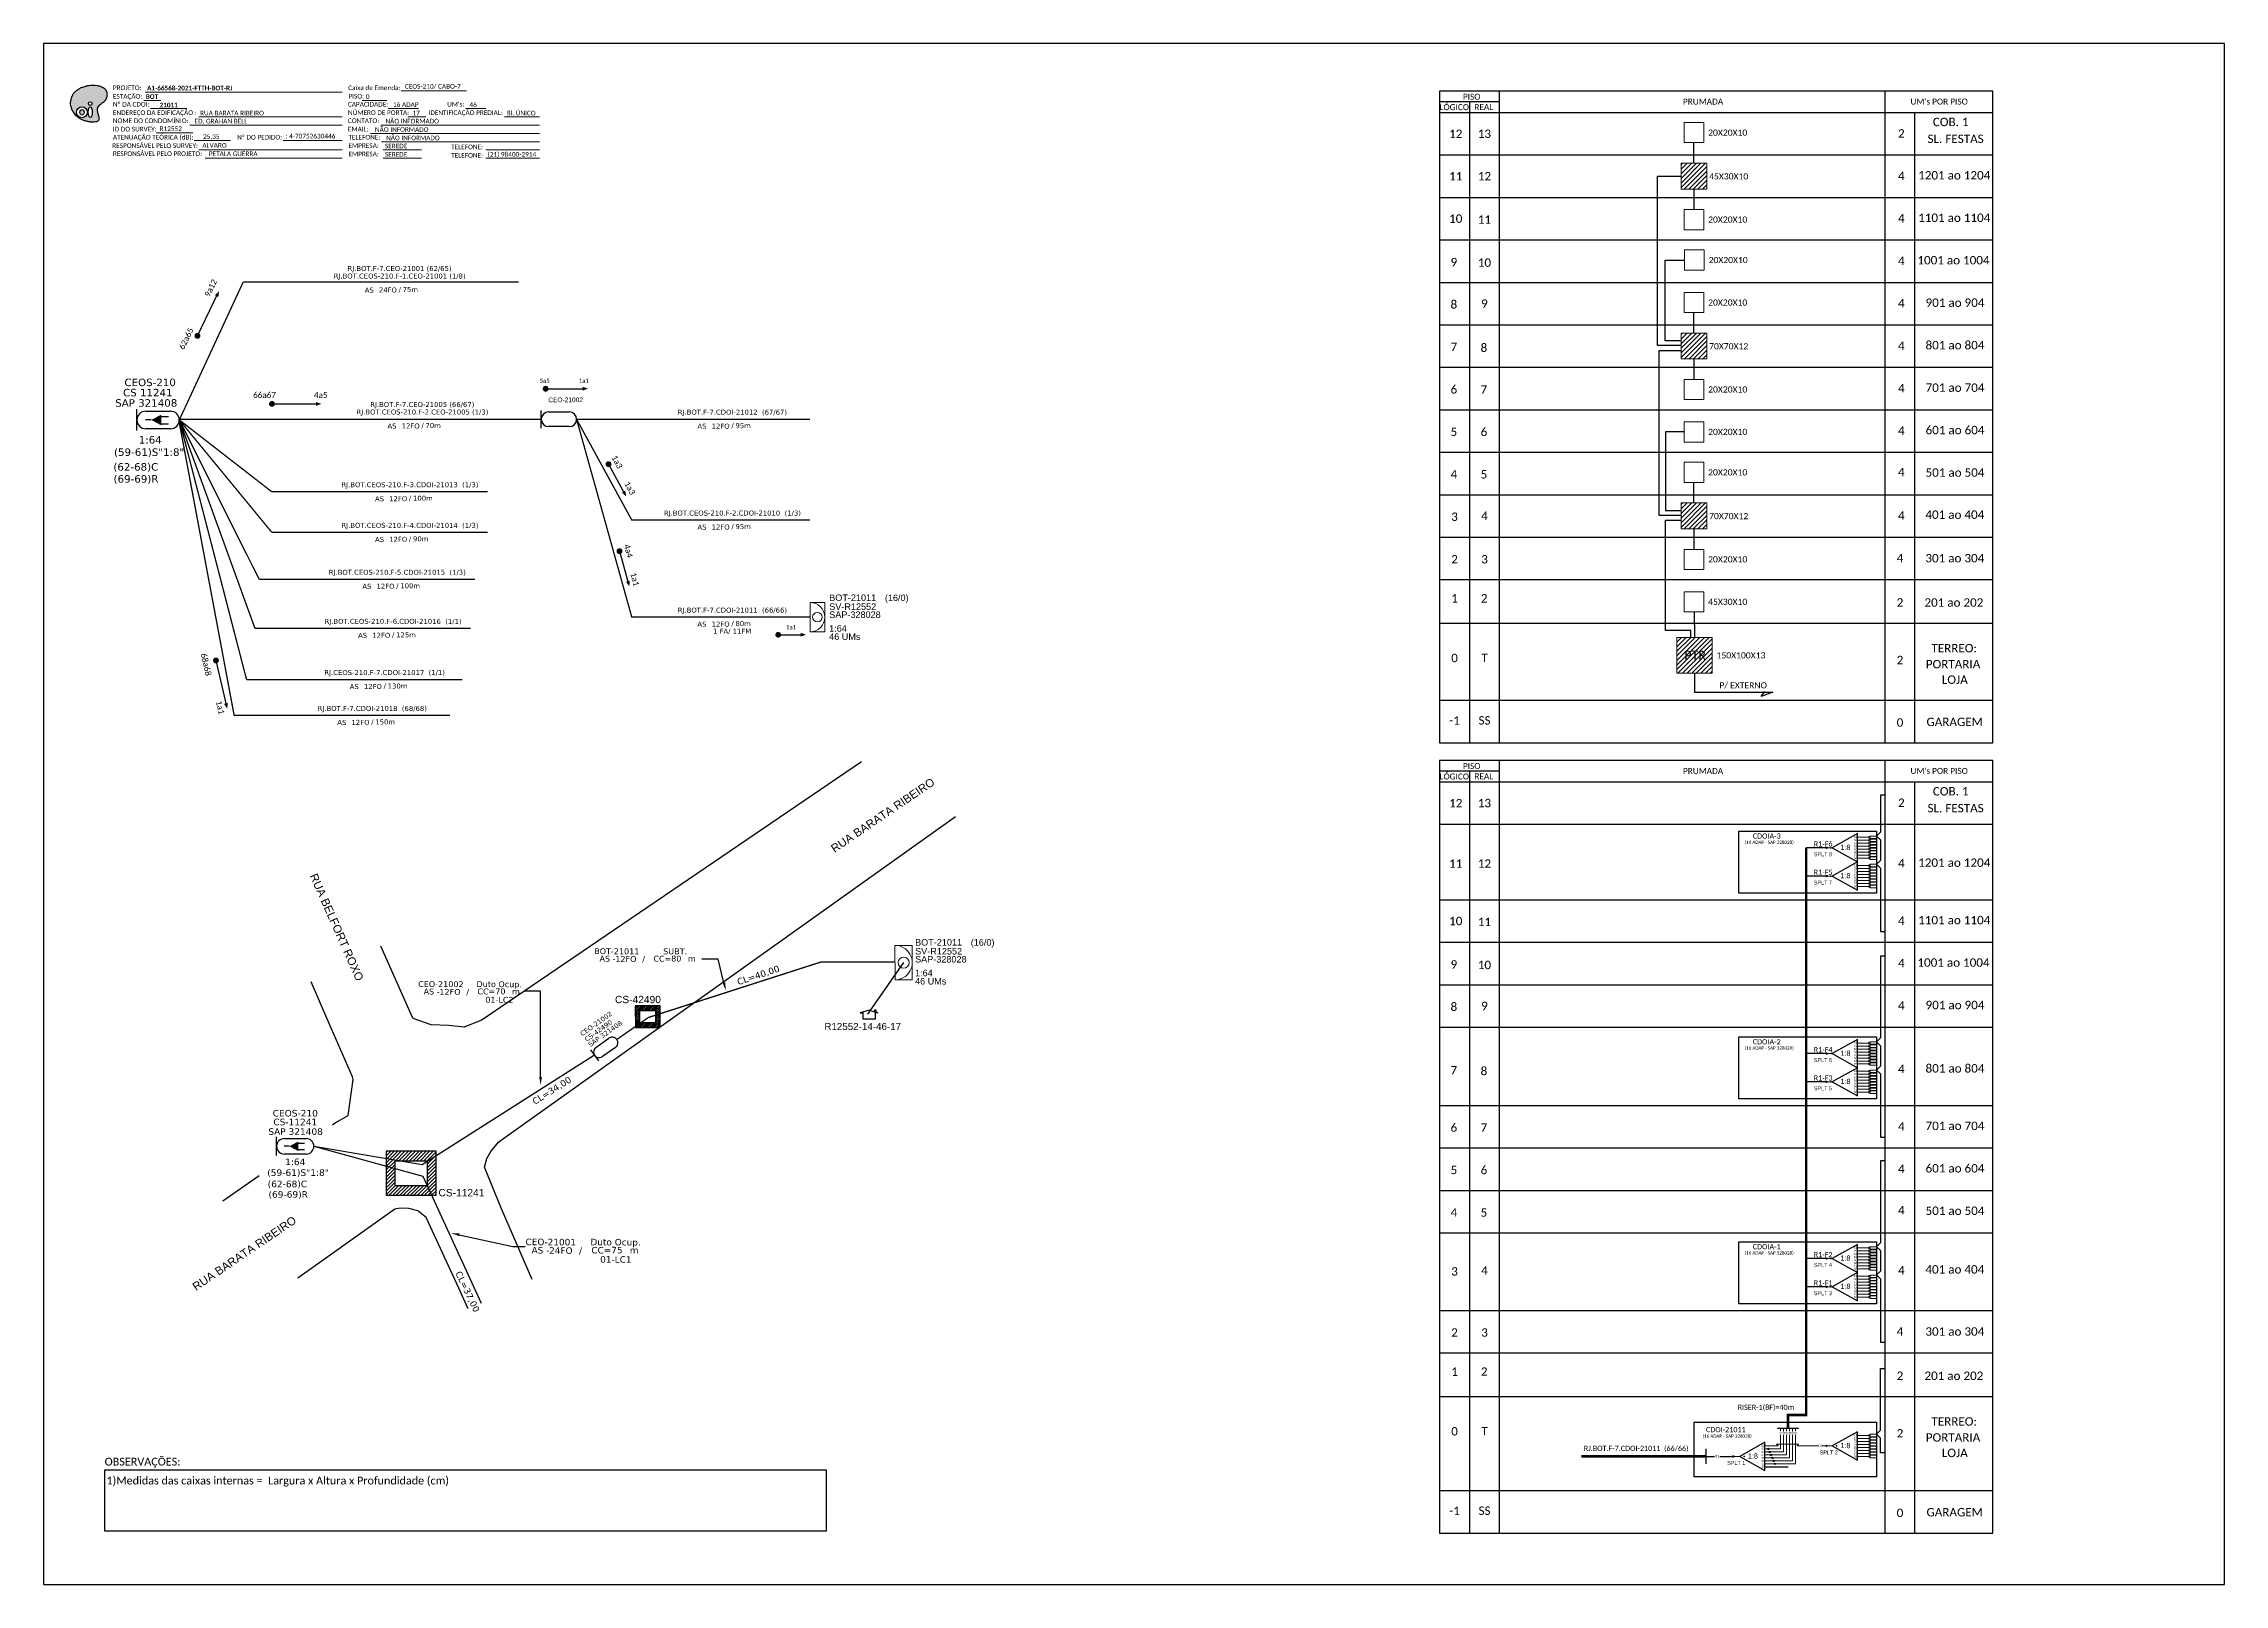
# Paper-space layout 'CDOI-21011' of a CAD drawing. Extents: x 521 to 1362, y -93 to 501.
# The model-space entities are those that its viewports show. They can reach past a viewport. Long polylines and large blocks are cut down to what shows.
import ezdxf
from ezdxf import colors
from ezdxf.entities.mleader import LeaderData, LeaderLine
from ezdxf.enums import TextEntityAlignment as Align
from ezdxf.math import Vec2, Vec3

# ---------------------------------------------------------------- set-up
doc = ezdxf.new("R2010")
doc.units = 0
for name, color, linetype in [('10.1-Caixas Subterrâneas', 5, 'Continuous'), ('20.4-CEOS', 1, 'Continuous'), ('20.5-CEO', 1, 'Continuous'), ('CAP a instalar', 1, 'Continuous'), ('CAP_A_INSTALAR', 1, 'Continuous'), ('CD a instalar', 1, 'Continuous'), ('CELULAS_GPON', 7, 'Continuous'), ('INDICAÇÃO', 7, 'Continuous'), ('label_cabos', 7, 'Continuous'), ('LOGRADOURO', 5, 'Continuous'), ('MUB', 251, 'Continuous'), ('SETA', 7, 'Continuous'), ('surveys', 7, 'Continuous'), ('surveys legendas', 7, 'Continuous')]:
    doc.layers.add(name, color=color, linetype=linetype)
for name, color, linetype, lineweight in [("20.0-LEGENDA DOS CDO'S", 1, 'Continuous', 0), ('20.1-CDO_INTERIOR', 1, 'Continuous', 0), ('20.2-CDO_POSTE', 1, 'Continuous', 5), ('40.1-ETIQUETAS', 1, 'Continuous', 20)]:
    doc.layers.add(name, color=color, linetype=linetype, lineweight=lineweight)
doc.layers.add('DROP DE CLIENTE', color=140, linetype='Continuous', plot=False)
doc.styles.add('ARIAL', font='arial.ttf')
doc.styles.add('MtXpl_Calibri', font='calibri.ttf')
doc.styles.add('siredit', font='verdana.ttf')
doc.styles.add('WMF-Calibri0', font='calibri.ttf')
doc.styles.add('WMF-Calibri1', font='calibrib.ttf')
doc.linetypes.add('FENCELINE1', pattern='A,0.25,-0.1,[133,ltypeshp.shx,S=0.1,R=0,X=-0.1,Y=0],-0.1,1', length=1.45)
doc.linetypes.add('RESERVA', pattern='A,0.5,-0.15,["RESERVA",Standard,S=0.18,R=0,X=0,Y=-0.1],-1.3', length=1.95)

# ---------------------------------------------------------------- blocks, each defined once
blk = doc.blocks.new('OI')
h = blk.add_hatch(color=40)
edge = h.paths.add_edge_path()
edge.add_spline(control_points=[(4.35, -0.67), (3.92, -0.99), (3.26, -1.5), (2.81, -2.59), (2.9, -3.5), (3.06, -4.27), (3.31, -4.85), (3.37, -5.39), (3.4, -5.88), (3.2, -6.4), (2.54, -6.61), (1.65, -6.63), (0.55, -6.67), (-0.56, -6.42), (-1.61, -6.14), (-2.77, -5.61), (-3.92, -4.77), (-4.89, -3.7), (-5.34, -2.65), (-5.6, -1.94), (-5.85, -0.96), (-5.71, 0.47), (-5.1, 2.02), (-4.14, 3.02), (-3.3, 3.61), (-2.37, 4.16), (-1.36, 4.44), (-0.56, 4.7), (0.79, 4.85), (2.24, 4.97), (3.79, 4.57), (4.67, 4.21), (5.44, 3.65), (5.76, 2.99), (6.03, 2.21), (6.01, 1.46), (5.72, 0.64), (5.31, 0.08), (4.88, -0.38), (4.51, -0.55), (4.35, -0.67)], knot_values=[0, 0, 0, 0, 1.60434, 2.417191, 3.427595, 4.282808, 4.776746, 5.304182, 5.888771, 6.258406, 6.858137, 7.79129, 8.986195, 10.124242, 11.187857, 12.242908, 13.953784, 15.414161, 16.515391, 17.349188, 17.675853, 19.552021, 21.515531, 22.568638, 23.63245, 24.621084, 25.782718, 26.745347, 27.142653, 29.870543, 31.004649, 31.921532, 32.709589, 33.801391, 34.042471, 35.192333, 35.971461, 36.628871, 37.254359, 37.836911, 37.836911, 37.836911, 37.836911], degree=3, periodic=0)
h.paths.add_polyline_path([(1.13, -0.87, -1), (-0.04, -0.87, -1)], flags=16)
edge = h.paths.add_edge_path(flags=16)
edge.add_ellipse((0.56, -3.59), major_axis=(-0.02, 1.71), ratio=0.361305, start_angle=0, end_angle=360)
h.paths.add_polyline_path([(-0.36, -3.62, -1), (-3.8, -3.62, -1)], flags=16)
edge = h.paths.add_edge_path(flags=0)
edge.add_ellipse((-2.08, -3.62), major_axis=(0, 0.885), ratio=0.758294, start_angle=0, end_angle=360)
at = {"color": 40}
for centre, radius in [((-2.08, -3.62), 1.72), ((0.54, -0.87), 0.587)]:
    blk.add_circle(centre, radius, dxfattribs=at)
blk.add_ellipse((-2.08, -3.62), major_axis=(0, 0.885), ratio=0.758294, start_param=-3.141592653589792, end_param=3.141592653589792, dxfattribs=at)
blk.add_ellipse((0.56, -3.59), major_axis=(-0.02, 1.71), ratio=0.361305, dxfattribs=at)
at = {"color": 40, "start_tangent": (-0.800898, -0.598801), "end_tangent": (-0.800898, -0.598801)}
blk.add_spline([(4.35, -0.67), (3.2, -1.78), (2.9, -2.54), (2.92, -3.55), (3.12, -4.38), (3.28, -4.85), (3.37, -5.37), (3.35, -5.95), (3.2, -6.29), (2.66, -6.55), (1.73, -6.63), (0.54, -6.62), (-0.58, -6.41), (-1.6, -6.11), (-2.56, -5.67), (-3.95, -4.67), (-4.89, -3.56), (-5.37, -2.56), (-5.64, -1.78), (-5.72, -1.46), (-5.63, 0.42), (-4.84, 2.22), (-4.13, 2.99), (-3.27, 3.62), (-2.4, 4.09), (-1.3, 4.47), (-0.37, 4.72), (0.02, 4.77), (2.75, 4.8), (3.85, 4.53), (4.69, 4.16), (5.31, 3.68), (5.85, 2.73), (5.93, 2.5), (5.94, 1.35), (5.67, 0.62), (5.29, 0.08), (4.84, -0.36), (4.35, -0.67)], degree=3, dxfattribs=at)
blk = doc.blocks.new('CEOS_RP_CT_DRT')
at = {"layer": '20.4-CEOS', "color": 0}
for p, q in [((-4.54, 1.19), (-1.19, 1.19)), ((-1.19, -1.19), (-4.54, -1.19))]:
    blk.add_line(p, q, dxfattribs=at)
for points in [[(-5.73, -1.43), (-5.73, 1.44)], [(-3.79, 0), (-4.59, 0)], [(-2.47, 0.48), (-1.45, 0.48)], [(-2.47, -0.52), (-1.45, -0.52)]]:
    blk.add_lwpolyline(points, dxfattribs=at)
blk.add_lwpolyline([(-3.79, 0, 0, 1.47, 0), (-2.41, 0, 1.47, 1.47, 0)], format="xyseb", dxfattribs=at)
for centre, start, end in [((-4.54, 0), 90, 270), ((-1.19, 0), 270, 90)]:
    blk.add_arc(centre, 1.19, start, end, dxfattribs=at)
at = {"layer": '20.4-CEOS', "color": 7, "style": 'siredit'}
for tag, p in [('Nº_DA_CEOS', (-2.86, 5.6)), ('LOCAL', (-2.86, 4.24)), ('SAP', (-2.86, 2.78)), ('RACIO_SPLITAGEM', (-2.86, -1.88)), ('FIBRAS_SPLITTER', (-2.86, -3.58)), ('FIBRAS_TOP_C', (-2.86, -5.08)), ('RESERVA_FINAIS', (-2.86, -6.39))]:
    blk.add_attdef(tag, text='', height=1.01, dxfattribs=at).set_placement(p, align=Align.TOP_CENTER)
blk = doc.blocks.new('CDOE-TEXTO PADRÃO')
at = {"layer": "20.0-LEGENDA DOS CDO'S", "color": 0, "style": 'ARIAL'}
for tag, p in [('CDO_N', (0.49, 7.39)), ('SAP', (0.51, 1.67)), ('CORDOALHA', (0.5, 4.33)), ('SPLITER_1', (0.59, -0.91)), ('(XX-XX_F)S', (0.54, -8.29)), ('SPLITER_2', (0.6, -3.55)), ('(XX-XX_L)S', (0.55, -10.83)), ('UMS', (0.55, -13.15))]:
    blk.add_attdef(tag, p, '', height=1.7, rotation=0.11799, dxfattribs=at)
blk.add_attdef('FIBRAS_UTILIZADAS', text='', height=1.7, rotation=0.11799, dxfattribs=at).set_placement((19.77, 7.43), align=Align.CENTER)
blk = doc.blocks.new('ETIQUETA_RS5F')
at = {"layer": '40.1-ETIQUETAS', "color": 0, "style": 'siredit'}
blk.add_text('/', height=1.5, dxfattribs=at).set_placement((1.58, -1.95), align=Align.MIDDLE_RIGHT)
for tag, p in [('ETIQUETA_R_SECUNDARIA', (1.21, 2.1)), ('ETIQUETA_R_PRIMARIA', (1.21, 4.1)), ('F_ATIVAS/F_MORTAS', (1.14, -4.24))]:
    blk.add_attdef(tag, text='', height=1.5, dxfattribs=at).set_placement(p, align=Align.MIDDLE_CENTER)
for tag, p in [('TIPO_CABO', (-6.58, -2.12)), ('CAP_CABO', (0.4, -2.09))]:
    blk.add_attdef(tag, text='', height=1.5, dxfattribs=at).set_placement(p, align=Align.MIDDLE_RIGHT)
for tag, p in [('FUSÃO_1', (0.85, -8.39)), ('FUSÃO_2', (0.85, -10.6)), ('FUSÃO_3', (0.85, -12.93)), ('FUSÃO_4', (0.85, -15.14)), ('FUSÃO_5', (0.85, -17.16))]:
    blk.add_attdef(tag, text='', height=1.5, dxfattribs=at).set_placement(p, align=Align.CENTER)
blk.add_attdef('METROS', text='', height=1.5, dxfattribs=at).set_placement((2.14, -1.95), align=Align.MIDDLE_LEFT)
blk = doc.blocks.new('*X92')
at = {"color": 0, "linetype": 'Continuous'}
for p, q in [((-1.25, 0.34099), (-0.49099, 1.1)), ((-1.25, 0.517767), (-0.667767, 1.1)), ((-1.25, 0.694544), (-0.844544, 1.1)), ((-1.25, 0.87132), (-1.02132, 1.1)), ((-1.25, 1.048097), (-1.198097, 1.1)), ((-0.789214, 0.625), (-0.314214, 1.1)), ((-0.612437, 0.625), (-0.137437, 1.1)), ((-0.43566, 0.625), (0.03934, 1.1)), ((-0.258883, 0.625), (0.216117, 1.1)), ((-0.082107, 0.625), (0.392893, 1.1)), ((0.09467, 0.625), (0.56967, 1.1)), ((0.271447, 0.625), (0.746447, 1.1)), ((0.448223, 0.625), (0.923223, 1.1)), ((0.625, 0.625), (1.1, 1.1)), ((-1.25, 0.164214), (-0.8035, 0.610714)), ((-1.25, -0.012563), (-0.8035, 0.433937)), ((-1.25, -0.18934), (-0.8035, 0.25716)), ((-1.25, -0.366117), (-0.8035, 0.080383)), ((0.801777, 0.625), (1.25, 1.073223)), ((0.8035, 0.449947), (1.25, 0.896447)), ((0.8035, 0.27317), (1.25, 0.71967)), ((0.8035, 0.096393), (1.25, 0.542893)), ((0.8035, -0.080383), (1.25, 0.366117)), ((0.8035, -0.25716), (1.25, 0.18934)), ((0.8035, -0.433937), (1.25, 0.012563)), ((-1.25, -0.542893), (-0.8035, -0.096393)), ((-1.25, -0.71967), (-0.8035, -0.27317)), ((-1.25, -0.896447), (-0.8035, -0.449947)), ((-1.25, -1.073223), (-0.801777, -0.625)), ((-1.1, -1.1), (-0.625, -0.625)), ((-0.923223, -1.1), (-0.448223, -0.625)), ((-0.746447, -1.1), (-0.271447, -0.625)), ((-0.56967, -1.1), (-0.09467, -0.625)), ((-0.392893, -1.1), (0.082107, -0.625)), ((-0.216117, -1.1), (0.258883, -0.625)), ((-0.03934, -1.1), (0.43566, -0.625)), ((0.137437, -1.1), (0.612437, -0.625)), ((0.314214, -1.1), (0.789214, -0.625)), ((0.49099, -1.1), (1.25, -0.34099)), ((0.667767, -1.1), (1.25, -0.517767)), ((0.8035, -0.610714), (1.25, -0.164214)), ((0.844544, -1.1), (1.25, -0.694544)), ((1.02132, -1.1), (1.25, -0.87132)), ((1.198097, -1.1), (1.25, -1.048097))]:
    blk.add_line(p, q, dxfattribs=at)
blk = doc.blocks.new('*U95')
at = {"layer": '20.4-CEOS', "color": 7, "style": 'siredit'}
for tag, p in [('FIBRAS_SPLITTER', (0, 0)), ('FIBRAS_TOP_C', (0, -4.13)), ('RESERVA_FINAIS', (0, -5.46))]:
    blk.add_attdef(tag, p, '', height=1.01, dxfattribs=at)
for tag, p, flags in [('ID_ATIVIDADE', (0, -6.77), 3), ('QTDE', (0, -9.4), 1), ('FATOR', (0, -8.09), 1), ('FID', (0, -10.71), 1)]:
    blk.add_attdef(tag, p, '', height=1.01, dxfattribs=dict(at, flags=flags))
blk = doc.blocks.new('Inst CB DT OCUP CFOA-SM-AS-80-TS-24')
at = {"layer": 'label_cabos', "color": 0, "style": 'siredit'}
for tag, flags, p in [('ID_ATIVIDADE', 3, (1.31, 2.67)), ('FATOR', 1, (11.56, 2.55))]:
    blk.add_attdef(tag, text='', height=1, rotation=359.69, dxfattribs=dict(at, flags=flags)).set_placement(p, align=Align.MIDDLE_CENTER)
for tag, p in [('TIPO_CABO', (1.76, 0)), ('DESTINO_CABO', (3.13, 1.26)), ('CABO', (4.69, -0.05)), ('/', (7.71, -0.05)), ('LANCE', (10.91, 0)), ('TIPO_CABO', (13.11, 1.24)), ('UND', (15.96, 0)), ('FID', (13.15, -1.41))]:
    blk.add_attdef(tag, text='', height=1, rotation=359.69, dxfattribs=at).set_placement(p, align=Align.MIDDLE_CENTER)
blk.add_attdef('QTDE', (12.43, -0.47), '', height=1, rotation=359.69, dxfattribs=at)
blk = doc.blocks.new('SPLT_1-8_SC-APC')
at = {"color": 1, "lineweight": 0}
blk.add_lwpolyline([(-17.04, -7.55), (-19.26, -7.55)], dxfattribs=at)
at = {"color": 1}
blk.add_lwpolyline([(-7.37, -2.1), (-17.04, -7.55), (-7.37, -13), (-7.37, -2.1)], dxfattribs=at)
at = {"color": 3, "lineweight": 0}
for points in [[(-2.99, -3.51), (-7.37, -3.51)], [(-7.37, -4.66), (-2.99, -4.66)], [(-7.37, -5.82), (-2.99, -5.82)], [(-7.37, -6.97), (-2.99, -6.97)], [(-7.37, -8.12), (-2.99, -8.12)], [(-2.41, -3.02), (-2.41, -4)], [(-2.41, -3.02), (0, -3.02)], [(-2.41, -4), (0, -4)], [(-2.41, -4.17), (-2.41, -5.16)], [(-2.41, -4.17), (0, -4.17)], [(-2.41, -5.16), (0, -5.16)], [(-2.41, -5.32), (-2.41, -6.31)], [(-2.41, -5.32), (0, -5.32)], [(-2.41, -6.31), (0, -6.31)], [(-2.41, -6.48), (-2.41, -7.46)], [(-2.41, -6.48), (0, -6.48)], [(-2.41, -7.46), (0, -7.46)], [(-2.41, -7.63), (-2.41, -8.62)], [(-2.41, -7.63), (0, -7.63)], [(-7.37, -9.28), (-2.99, -9.28)], [(-7.37, -10.43), (-2.99, -10.43)], [(-7.37, -11.58), (-2.99, -11.58)], [(-2.41, -8.62), (0, -8.62)], [(-2.41, -8.78), (-2.41, -9.77)], [(-2.41, -8.78), (0, -8.78)], [(-2.41, -9.77), (0, -9.77)], [(-2.41, -9.94), (-2.41, -10.92)], [(-2.41, -9.94), (0, -9.94)], [(-2.41, -10.92), (0, -10.92)], [(-2.41, -11.09), (-2.41, -12.08)], [(-2.41, -11.09), (0, -11.09)], [(-2.41, -12.08), (0, -12.08)]]:
    blk.add_lwpolyline(points, dxfattribs=at)
for points in [[(-2.99, -3.22), (-2.41, -3.22), (-2.41, -3.8), (-2.99, -3.8)], [(-2.99, -4.38), (-2.41, -4.38), (-2.41, -4.95), (-2.99, -4.95)], [(-2.99, -5.53), (-2.41, -5.53), (-2.41, -6.1), (-2.99, -6.1)], [(-2.99, -6.68), (-2.41, -6.68), (-2.41, -7.26), (-2.99, -7.26)], [(-2.99, -7.84), (-2.41, -7.84), (-2.41, -8.41), (-2.99, -8.41)], [(-2.99, -8.99), (-2.41, -8.99), (-2.41, -9.56), (-2.99, -9.56)], [(-2.99, -10.14), (-2.41, -10.14), (-2.41, -10.72), (-2.99, -10.72)], [(-2.99, -11.3), (-2.41, -11.3), (-2.41, -11.87), (-2.99, -11.87)]]:
    blk.add_lwpolyline(points, close=True, dxfattribs=at)
at = {"color": 1, "style": 'ARIAL'}
for s, height, p in [('1:8', 2, (-13.91, -8.4)), ('S1', 0.75, (-8.74, -3.78)), ('S2', 0.75, (-8.74, -4.97)), ('S3', 0.75, (-8.74, -6.18)), ('S4', 0.75, (-8.74, -7.36)), ('S5', 0.75, (-8.74, -8.57)), ('S6', 0.75, (-8.74, -9.69)), ('S7', 0.75, (-8.74, -10.78)), ('S8', 0.75, (-8.74, -11.9))]:
    blk.add_text(s, height=height, dxfattribs=at).set_placement(p)
blk = doc.blocks.new('SPLITTER_')
blk.add_point((0, 0))
at = {"style": 'ARIAL', "flags": 4}
blk.add_attdef('SPLT', (0, -3.26), '', height=1.5, dxfattribs=at)
blk = doc.blocks.new('SURVEY_SURVEY')
for p, q in [((0, 0.0000127), (-0.0000126, 0.000009)), ((-0.0000126, 0.000009), (-0.0000086, 0.000009)), ((-0.0000086, 0), (-0.0000086, 0.000009)), ((0.0000086, 0), (-0.0000086, 0)), ((0, 0.0000127), (0.0000126, 0.000009)), ((0.0000084, 0.0000132), (0.0000098, 0.0000132)), ((0.0000084, 0.0000103), (0.0000084, 0.0000132)), ((0.0000126, 0.000009), (0.0000086, 0.000009)), ((0.0000086, 0.000009), (0.0000086, 0)), ((0.0000098, 0.0000132), (0.0000098, 0.0000099))]:
    blk.add_line(p, q)

msp = doc.modelspace()

# ---------------------------------------------------------------- hatches: boundary and pattern name
h = msp.add_hatch()
h.set_pattern_fill('ANSI31', color=1, scale=10, style=0)
h.set_pattern_definition([(45, (9.5598, 151.4586), (-0.8838835, 0.8838835), [])])
h.paths.add_polyline_path([(637.57, 549.18), (627.66, 549.18), (627.66, 539.14), (637.57, 539.14)])
h.paths.add_polyline_path([(633.06, 539.77), (633.06, 544.92)], flags=16)
h = msp.add_hatch()
h.set_pattern_fill('ANSI31', color=1, scale=10, style=0)
h.set_pattern_definition([(45, (9.5598, 85.9711), (-0.8838835, 0.8838835), [])])
h.paths.add_polyline_path([(637.57, 483.69), (627.66, 483.69), (627.66, 473.65), (637.57, 473.65)])
h.paths.add_polyline_path([(633.06, 474.29), (633.06, 479.44)], flags=16)
h = msp.add_hatch()
h.set_pattern_fill('ANSI31', color=1, scale=10, style=0)
h.set_pattern_definition([(45, (9.5598, 20.4836), (-0.8838835, 0.8838835), [])])
h.paths.add_polyline_path([(637.57, 418.21), (627.66, 418.21), (627.66, 408.16), (637.57, 408.16)])
h.paths.add_polyline_path([(633.06, 408.8), (633.06, 413.95)], flags=16)
h = msp.add_hatch()
h.set_pattern_fill('ANSI31', color=1, scale=10, style=0)
h.set_pattern_definition([(45, (14.4291, -31.417), (-0.8838835, 0.8838835), [])])
h.paths.add_polyline_path([(626.05, 352.55), (639.62, 352.55), (639.62, 366.3), (626.05, 366.3)])
h.paths.add_polyline_path([(628.05, 356.9), (638.13, 356.9), (638.13, 362.05), (628.05, 362.05)], flags=24)
h = msp.add_hatch(color=3)
h.dxf.hatch_style = 1
edge = h.paths.add_edge_path()
edge.add_arc((683.77, 285.23), 0.256, 0, 360)
h = msp.add_hatch(color=3)
h.dxf.hatch_style = 1
edge = h.paths.add_edge_path()
edge.add_arc((683.77, 274.33), 0.256, 0, 360)
h = msp.add_hatch(color=3)
h.dxf.hatch_style = 1
edge = h.paths.add_edge_path()
edge.add_arc((683.77, 205.91), 0.256, 0, 360)
h = msp.add_hatch(color=3)
h.dxf.hatch_style = 1
edge = h.paths.add_edge_path()
edge.add_arc((683.77, 195.01), 0.256, 0, 360)
h = msp.add_hatch(color=3)
h.dxf.hatch_style = 1
edge = h.paths.add_edge_path()
edge.add_arc((683.77, 126.9), 0.256, 0, 360)
h = msp.add_hatch(color=3)
h.dxf.hatch_style = 1
edge = h.paths.add_edge_path()
edge.add_arc((683.77, 116.01), 0.256, 0, 360)
h = msp.add_hatch(color=3)
h.dxf.hatch_style = 1
edge = h.paths.add_edge_path()
edge.add_arc((647.83, 50.6), 0.242, 0, 360)
h = msp.add_hatch(color=3)
h.dxf.hatch_style = 1
edge = h.paths.add_edge_path()
edge.add_arc((661.32, 53.47), 0.242, 0, 360)
h = msp.add_hatch(color=3)
h.dxf.hatch_style = 1
edge = h.paths.add_edge_path()
edge.add_arc((661.82, 52.32), 0.242, 0, 360)
h = msp.add_hatch(color=3)
h.dxf.hatch_style = 1
edge = h.paths.add_edge_path()
edge.add_arc((662.32, 51.17), 0.242, 0, 360)
h = msp.add_hatch(color=3)
h.dxf.hatch_style = 1
edge = h.paths.add_edge_path()
edge.add_arc((683.73, 54.63), 0.242, 0, 360)
h = msp.add_hatch(color=3)
h.dxf.hatch_style = 1
edge = h.paths.add_edge_path()
edge.add_arc((662.82, 50.02), 0.242, 0, 360)
h = msp.add_hatch(color=3)
h.dxf.hatch_style = 1
edge = h.paths.add_edge_path()
edge.add_arc((663.32, 48.86), 0.242, 0, 360)
h = msp.add_hatch(color=3)
h.dxf.hatch_style = 1
edge = h.paths.add_edge_path()
edge.add_arc((663.82, 47.71), 0.242, 0, 360)

# ---------------------------------------------------------------- linework, layer by layer
for p, q in [((837.17, 595.26), (-3.83, 595.26)), ((-3.83, 595.26), (-3.83, 1.26)), ((837.17, 1.26), (837.17, 595.26)), ((534.49, 576.95), (534.49, 325.74)), ((747.81, 325.74), (747.81, 576.95)), ((534.49, 342.11), (747.81, 342.11)), ((534.49, 318.9), (534.49, 21.04)), ((747.81, 21.04), (747.81, 318.9)), ((534.49, 37.41), (747.81, 37.41)), ((-3.83, 1.26), (837.17, 1.26))]:
    msp.add_line(p, q)
at = {"color": 7, "lineweight": 0}
for points in [[(34.76, 573.3), (41.31, 573.3)], [(35.28, 576.58), (111.25, 576.58)], [(119.05, 573.34), (128.53, 573.34)], [(134.09, 577.07), (159.22, 577.07)], [(37.42, 570.23), (51.37, 570.23)], [(52.58, 563.88), (111.25, 563.88)], [(55.99, 566.99), (111.25, 566.99)], [(126.21, 563.88), (187.44, 563.88)], [(129.1, 570.23), (140.71, 570.23)], [(136.68, 566.99), (143.62, 566.99)], [(159.04, 570.23), (166.7, 570.23)], [(173.85, 566.99), (187.41, 566.99)], [(39.74, 560.82), (53.69, 560.82)], [(54.28, 557.85), (68.22, 557.85)], [(88.51, 557.85), (111.27, 557.85)], [(122.17, 560.64), (187.44, 560.64)], [(126.46, 557.41), (187.44, 557.41)], [(55.99, 554.29), (111.25, 554.29)], [(58.48, 551.06), (111.25, 551.06)], [(127.07, 554.29), (141.86, 554.29)], [(127.07, 551.06), (141.86, 551.06)], [(166.67, 554.29), (187.44, 554.29)], [(166.67, 551.06), (187.44, 551.06)], [(659.94, 54.63), (665.05, 54.63)], [(659.94, 53.47), (661.32, 53.47)], [(659.94, 52.32), (661.82, 52.32)], [(659.94, 51.17), (662.32, 51.17)], [(665.05, 54.63), (664.49, 55.25), (668.18, 55.25)], [(672.43, 54.63), (672.99, 55.25), (668.18, 55.25)], [(680.5, 54.63), (672.43, 54.63)], [(683.49, 54.63), (682.1, 54.63)], [(659.94, 50.02), (662.82, 50.02)], [(659.94, 48.86), (663.32, 48.86)], [(659.94, 47.71), (663.82, 47.71)]]:
    msp.add_lwpolyline(points, dxfattribs=at)
at = {"color": 0}
for points in [[(747.81, 576.95), (534.49, 576.95)], [(557.64, 572.83), (534.49, 572.83)], [(747.81, 318.9), (534.49, 318.9)], [(557.64, 314.78), (534.49, 314.78)]]:
    msp.add_lwpolyline(points, dxfattribs=at)
for points in [[(546.06, 572.83), (546.06, 325.74)], [(557.64, 325.74), (557.64, 576.95)], [(706.21, 576.95), (706.21, 325.74)], [(534.49, 568.72), (747.81, 568.72)], [(717.79, 325.74), (717.79, 568.72)], [(534.49, 552.35), (747.81, 552.35)], [(534.49, 535.98), (747.81, 535.98)], [(534.49, 519.61), (747.81, 519.61)], [(534.49, 503.23), (747.81, 503.23)], [(534.49, 486.86), (747.81, 486.86)], [(534.49, 470.49), (747.81, 470.49)], [(534.49, 454.12), (747.81, 454.12)], [(534.49, 437.75), (747.81, 437.75)], [(534.49, 421.37), (747.81, 421.37)], [(534.49, 405), (747.81, 405)], [(534.49, 388.63), (747.81, 388.63)], [(534.49, 371.78), (747.81, 371.78)], [(534.49, 325.74), (747.81, 325.74)], [(546.06, 314.78), (546.06, 21.04)], [(557.64, 21.04), (557.64, 318.9)], [(706.21, 318.9), (706.21, 21.04)], [(534.49, 310.67), (747.81, 310.67)], [(717.79, 21.04), (717.79, 310.67)], [(534.49, 294.3), (747.81, 294.3)], [(534.49, 265.21), (747.81, 265.21)], [(534.49, 248.83), (747.81, 248.83)], [(534.49, 232.46), (747.81, 232.46)], [(534.49, 216.09), (747.81, 216.09)], [(534.49, 185.89), (747.81, 185.89)], [(534.49, 169.51), (747.81, 169.51)], [(534.49, 153.14), (747.81, 153.14)], [(534.49, 136.77), (747.81, 136.77)], [(534.49, 106.88), (747.81, 106.88)], [(534.49, 90.51), (747.81, 90.51)], [(534.49, 73.65), (747.81, 73.65)], [(534.49, 21.04), (747.81, 21.04)]]:
    msp.add_lwpolyline(points)
at = {"lineweight": 0}
for points in [[(636.44, 564.86), (628.78, 564.86), (628.78, 557.09), (636.44, 557.09)], [(636.44, 523.5), (628.78, 523.5), (628.78, 531.27), (636.44, 531.27)], [(636.61, 515.74), (628.95, 515.74), (628.95, 507.97), (636.61, 507.97)], [(636.44, 499.37), (628.78, 499.37), (628.78, 491.6), (636.44, 491.6)], [(636.44, 458.01), (628.78, 458.01), (628.78, 465.78), (636.44, 465.78)], [(636.44, 441.64), (628.78, 441.64), (628.78, 449.41), (636.44, 449.41)], [(636.44, 433.88), (628.78, 433.88), (628.78, 426.11), (636.44, 426.11)], [(636.44, 392.52), (628.78, 392.52), (628.78, 400.29), (636.44, 400.29)], [(636.44, 383.97), (628.78, 383.97), (628.78, 376.21), (636.44, 376.21)]]:
    msp.add_lwpolyline(points, close=True, dxfattribs=at)
at = {"color": 3}
for points in [[(632.62, 549.18), (632.62, 557.09)], [(627.66, 478.93), (627.66, 478.93), (618.54, 478.93), (618.54, 544.18), (627.66, 544.18)], [(632.62, 539.18), (632.62, 531.27)], [(627.66, 480.67), (627.66, 480.67), (621.46, 480.67), (621.46, 511.74), (628.95, 511.74)], [(632.62, 483.69), (632.62, 491.6)], [(627.66, 413.32), (627.66, 413.32), (619.2, 413.32), (619.2, 476.89), (627.66, 476.89)], [(632.62, 473.69), (632.62, 465.78)], [(628.78, 445.59), (621.58, 445.59), (621.58, 415.22), (627.66, 415.22)], [(632.62, 418.21), (632.62, 426.11)], [(631.45, 366.3), (631.45, 369.06), (621.58, 369.06), (621.58, 411.5), (627.66, 411.5)], [(632.62, 408.2), (632.62, 400.29)], [(632.74, 376.21), (632.83, 366.3)], [(706.22, 305.55), (704.57, 305.55), (704.56, 291.27), (703, 289.76), (704.56, 288.25), (704.56, 280.37), (703, 278.86), (704.56, 277.35), (704.56, 252.99), (706.21, 252.99)], [(706.22, 243.49), (704.57, 243.49), (704.56, 211.95), (703, 210.44), (704.56, 208.93), (704.56, 201.05), (703, 199.54), (704.56, 198.03), (704.56, 173.67), (706.21, 173.67)], [(706.22, 164.49), (704.57, 164.49), (704.56, 132.94), (703, 131.43), (704.56, 129.92), (704.56, 122.04), (703, 120.54), (704.56, 119.03), (704.56, 94.66), (706.21, 94.66)], [(706.21, 51.99), (704.56, 51.99), (704.56, 57.65), (702.99, 59.16), (704.56, 60.66), (704.56, 84.48), (706.21, 84.48)], [(637.37, 50.61), (640.53, 50.61)], [(642.6, 50.6), (647.83, 50.6)]]:
    msp.add_lwpolyline(points, dxfattribs=at)
at = {"color": 1, "lineweight": 0}
for points in [[(637.57, 549.18), (627.66, 549.18), (627.66, 539.18), (637.57, 539.18)], [(637.57, 483.69), (627.66, 483.69), (627.66, 473.69), (637.57, 473.69)], [(637.57, 418.21), (627.66, 418.21), (627.66, 408.2), (637.57, 408.2)], [(626.05, 366.3), (639.62, 366.3), (639.62, 352.55), (626.05, 352.55)]]:
    msp.add_lwpolyline(points, close=True, dxfattribs=at)
at = {"color": 7, "const_width": 1.13}
for points in [[(55.24, 482.1, 1), (55.73, 483.12, 1)], [(189.5, 462.7, 1), (190.04, 461.72, 1)], [(83.65, 456.37, 1), (84.78, 456.37, 1)], [(213.77, 433.62, 1), (214.31, 432.63, 1)], [(218.1, 400.15, 1), (218.41, 399.06, 1)], [(62.5, 358, 1), (62.76, 356.9, 1)]]:
    msp.add_lwpolyline(points, format="xyb", close=True, dxfattribs=at)
at = {"const_width": 1.1}
msp.add_lwpolyline([(278.92, 367.37, 1), (280.02, 367.37, 1)], format="xyb", close=True, dxfattribs=at)
at = {"color": 1}
for points in [[(632.83, 352.55), (632.83, 345.2), (662.97, 345.2)], [(658.56, 343.6), (659.96, 345.43)], [(662.97, 345.2), (658.56, 343.6)], [(637.37, 47.68), (637.37, 53.53)], [(659.94, 56.04), (650.28, 50.59), (659.94, 45.14), (659.94, 56.04)]]:
    msp.add_lwpolyline(points, dxfattribs=at)
for points in [[(649.87, 291.66), (703, 291.66), (703, 267.77), (649.87, 267.77)], [(649.87, 212.34), (703, 212.34), (703, 188.45), (649.87, 188.45)], [(649.87, 133.33), (703, 133.33), (703, 109.44), (649.87, 109.44)], [(632.73, 63.83), (702.99, 63.83), (702.99, 42.71), (632.73, 42.71)]]:
    msp.add_lwpolyline(points, close=True, dxfattribs=at)
at = {"color": 5, "const_width": 1}
msp.add_lwpolyline([(675.89, 285.23), (675.89, 66.57), (668.87, 66.57), (668.87, 61.54)], dxfattribs=at)
at = {"color": 5}
for points in [[(683.74, 285.23), (675.89, 285.23)], [(683.74, 274.33), (675.89, 274.33)], [(683.74, 205.91), (675.89, 205.91)], [(683.74, 195.01), (675.89, 195.01)], [(683.74, 126.9), (675.89, 126.9)], [(683.74, 116.01), (675.89, 116.01)], [(664.83, 61.54), (672.93, 61.54)]]:
    msp.add_lwpolyline(points, dxfattribs=at)
at = {"color": 5, "lineweight": 0}
for points in [[(665.99, 61.54), (665.99, 60.26)], [(667.14, 61.54), (667.14, 60.25)], [(668.3, 61.54), (668.3, 60.26)], [(669.46, 61.54), (669.46, 60.26)], [(670.61, 61.54), (670.61, 60.25)], [(671.77, 61.54), (671.77, 60.26)], [(661.56, 53.47), (665.99, 53.47), (665.99, 58.83)], [(662.06, 52.32), (667.14, 52.32), (667.14, 58.83)], [(662.56, 51.17), (668.3, 51.17), (668.3, 58.83)], [(663.06, 50.02), (669.46, 50.02), (669.46, 58.83)], [(663.56, 48.86), (670.61, 48.86), (670.61, 58.83)], [(664.06, 47.71), (671.77, 47.71), (671.77, 58.83)]]:
    msp.add_lwpolyline(points, dxfattribs=at)
at = {"color": 1, "const_width": 1}
msp.add_lwpolyline([(589.24, 50.61), (637.37, 50.61)], dxfattribs=at)
at = {"color": 1, "lineweight": 0}
msp.add_lwpolyline([(650.28, 50.59), (648.05, 50.59)], dxfattribs=at)
at = {"color": 0}
msp.add_lwpolyline([(19.73, 45.46), (297.98, 45.46), (297.98, 21.75), (19.73, 21.75)], close=True, dxfattribs=at)
at = {"color": 8, "linetype": 'RESERVA', "ltscale": 4}
msp.add_lwpolyline([(659.94, 46.56), (668.95, 46.56)], dxfattribs=at)
at = {"color": 3}
for centre, radius in [((683.77, 285.23), 0.256), ((683.77, 274.33), 0.256), ((683.77, 205.91), 0.256), ((683.77, 195.01), 0.256), ((683.77, 126.9), 0.256), ((683.77, 116.01), 0.256), ((647.83, 50.6), 0.242), ((661.32, 53.47), 0.242), ((661.82, 52.32), 0.242), ((662.32, 51.17), 0.242), ((683.73, 54.63), 0.242), ((662.82, 50.02), 0.242), ((663.32, 48.86), 0.242), ((663.82, 47.71), 0.242)]:
    msp.add_circle(centre, radius, dxfattribs=at)
at = {"layer": '10.1-Caixas Subterrâneas', "color": 30}
for p, q in [((224.35, 224.27), (224.36, 215.89)), ((233.88, 224.27), (224.35, 224.27)), ((226.06, 222.46), (226.06, 222.46)), ((226.06, 217.7), (226.06, 222.46)), ((226.06, 222.46), (232.18, 222.46)), ((232.18, 222.46), (232.18, 217.7)), ((233.88, 215.89), (233.88, 224.27)), ((224.36, 215.89), (233.88, 215.89)), ((232.18, 217.7), (226.06, 217.7)), ((147.57, 168.25), (128.25, 168.24)), ((128.25, 168.24), (128.26, 151.25)), ((147.57, 151.26), (147.57, 168.25)), ((131.71, 164.58), (131.71, 164.58)), ((131.71, 154.92), (131.71, 164.58)), ((131.71, 164.58), (144.12, 164.58)), ((144.12, 164.58), (144.12, 154.92)), ((144.12, 154.92), (131.71, 154.92)), ((128.26, 151.25), (147.57, 151.26))]:
    msp.add_line(p, q, dxfattribs=at)
at = {"layer": '20.1-CDO_INTERIOR', "lineweight": 18}
msp.add_lwpolyline([(297.39, 368.47), (297.39, 379.82), (291.72, 379.82), (291.72, 368.47)], close=True, dxfattribs=at)
at = {"layer": '20.1-CDO_INTERIOR', "color": 1, "lineweight": 18}
msp.add_lwpolyline([(331.15, 247.62), (331.16, 234.3), (324.5, 234.3), (324.49, 247.61)], close=True, dxfattribs=at)
at = {"layer": '20.1-CDO_INTERIOR', "lineweight": 18}
msp.add_circle((294.55, 374.15), 1.82, dxfattribs=at)
at = {"layer": '20.1-CDO_INTERIOR', "color": 1, "lineweight": 18}
msp.add_circle((327.82, 240.96), 2.13, dxfattribs=at)
at = {"layer": '20.1-CDO_INTERIOR', "lineweight": 18}
msp.add_arc((291.72, 374.15), 5.67, 270, 90, dxfattribs=at)
at = {"layer": '20.1-CDO_INTERIOR', "color": 1, "lineweight": 18}
msp.add_arc((324.49, 240.95), 6.66, 270.02759, 90.02759, dxfattribs=at)
at = {"layer": '20.4-CEOS', "color": 5}
for p, q in [((188.1, 447.02), (188.1, 453.85)), ((190.93, 453.27), (198.88, 453.27)), ((198.88, 447.6), (190.93, 447.6))]:
    msp.add_line(p, q, dxfattribs=at)
at = {"layer": '20.4-CEOS', "color": 7}
for p, q in [((89.03, 173.14), (97.41, 173.14)), ((97.41, 167.16), (89.03, 167.16))]:
    msp.add_line(p, q, dxfattribs=at)
for points in [[(86.04, 166.55), (86.04, 173.75)], [(90.91, 170.15), (88.89, 170.15)], [(94.21, 171.34), (96.76, 171.34)], [(94.21, 168.85), (96.76, 168.85)]]:
    msp.add_lwpolyline(points, dxfattribs=at)
msp.add_lwpolyline([(90.91, 170.15, 0, 3.69, 0), (94.37, 170.15, 3.69, 3.69, 0)], format="xyseb", dxfattribs=at)
at = {"layer": '20.4-CEOS', "color": 5}
for centre, start, end in [((190.93, 450.43), 90, 270), ((198.88, 450.43), 270, 90)]:
    msp.add_arc(centre, 2.83, start, end, dxfattribs=at)
at = {"layer": '20.4-CEOS', "color": 7}
for centre, start, end in [((89.03, 170.15), 90, 270), ((97.41, 170.15), 270, 90)]:
    msp.add_arc(centre, 2.99, start, end, dxfattribs=at)
at = {"layer": '20.5-CEO', "color": 5}
for p, q in [((209.17, 208.3), (214.19, 211.86)), ((216.73, 208.29), (211.72, 204.72))]:
    msp.add_line(p, q, dxfattribs=at)
msp.add_lwpolyline([(207.13, 207.39), (210.19, 203.08)], dxfattribs=at)
for centre, start, end in [((215.46, 210.08), 305.45351, 125.45351), ((210.45, 206.51), 125.45351, 305.45351)]:
    msp.add_arc(centre, 2.19, start, end, dxfattribs=at)
at = {"layer": 'CAP a instalar', "color": 7, "linetype": 'FENCELINE1', "ltscale": 5, "const_width": 0.513}
for points in [[(48.5, 450.18), (73.15, 503.37)], [(73.15, 503.37), (179.32, 503.37)], [(188.1, 450.43), (48.35, 450.43)], [(291.72, 450.44), (201.71, 450.44)]]:
    msp.add_lwpolyline(points, dxfattribs=at)
at = {"layer": 'CAP a instalar', "color": 7, "linetype": 'FENCELINE1', "ltscale": 5.3, "const_width": 0.513}
for points in [[(48.5, 449.11), (69.65, 336.25)], [(152.83, 336.25), (69.65, 336.25)], [(68.6, 335.42), (68.6, 335.42)]]:
    msp.add_lwpolyline(points, dxfattribs=at)
at = {"layer": 'CAP a instalar', "linetype": 'FENCELINE1', "ltscale": 5, "const_width": 0.513}
msp.add_lwpolyline([(291.72, 374.15), (222.99, 374.15), (201.71, 450.43)], dxfattribs=at)
at = {"layer": 'CAP a instalar', "linetype": 'FENCELINE1', "ltscale": 5, "const_width": 0.513, "elevation": 0.31}
msp.add_lwpolyline([(217.25, 211.35), (229.39, 219.8), (295.98, 241.21), (324.64, 241.19)], dxfattribs=at)
at = {"layer": 'CAP_A_INSTALAR', "color": 7, "linetype": 'FENCELINE1', "ltscale": 2}
for p, q in [((142.19, 163.1, 0.31), (208.56, 205.39, 0.31)), ((100.4, 170.15, 0.31), (142.19, 163.1, 0.31)), ((100.4, 170.15, 0.31), (142.47, 158.69, 0.31)), ((142.47, 158.69, 0.31), (164.91, 109.73, 0.31))]:
    msp.add_line(p, q, dxfattribs=at)
at = {"layer": 'CD a instalar', "color": 8, "linetype": 'FENCELINE1', "ltscale": 5, "const_width": 0.513}
for points in [[(48.5, 450.18), (74.42, 350.1)], [(48.5, 450.18), (77.67, 369.82)], [(48.5, 450.18), (79.3, 388.73)], [(48.5, 450.18), (84.18, 406.83)], [(48.5, 450.18), (84.18, 422.48)], [(291.72, 411.56), (222.99, 411.56), (201.71, 450.44)], [(167.36, 422.48), (84.18, 422.48)], [(167.36, 406.83), (84.18, 406.83)], [(162.48, 388.73), (79.3, 388.73)], [(160.86, 369.82), (77.67, 369.82)], [(157.6, 350.1), (74.42, 350.1)]]:
    msp.add_lwpolyline(points, dxfattribs=at)
at = {"layer": 'DROP DE CLIENTE'}
msp.add_lwpolyline([(327.82, 240.96), (313.88, 221.04)], dxfattribs=at)
at = {"layer": 'MUB'}
for points in [[(311.52, 318.33), (165.7, 219.17)], [(173.12, 172.85), (347.83, 297.25)], [(138.56, 219.61), (126.24, 247.36)], [(105.38, 219.61), (99.29, 233.57)], [(115.54, 195.84), (115.28, 196.94), (105.38, 219.61)], [(166.38, 219.61), (165.02, 218.73), (158.39, 216.11), (152.4, 216.75), (145.64, 217.02), (138.67, 219.37), (138.56, 219.61)], [(107.6, 178.47), (108.65, 179.19), (113.65, 182.08), (115.54, 195.84)], [(166.25, 162.13), (167.08, 165.43), (168.63, 168.13), (171.57, 171.74)], [(171.57, 171.74), (173.12, 172.85)], [(184.59, 118.77), (172.72, 146.05), (166.25, 162.13)], [(65.24, 149.11), (79.27, 158.83)], [(159.92, 107.45), (156.31, 115.39), (143.69, 142.66), (140.43, 145.25), (137.01, 146.21), (133.69, 146.27), (131.64, 145.92), (94.19, 119.29)]]:
    msp.add_lwpolyline(points, dxfattribs=at)
at = {"layer": 'SETA', "color": 7}
for points in [[(55.48, 482.61), (63.36, 498.88)], [(84.21, 456.37), (102.29, 456.36)], [(214.04, 433.13), (220.34, 421.59)], [(218.26, 399.61), (221.78, 386.94)], [(62.63, 357.45), (66.72, 339.84)]]:
    msp.add_lwpolyline(points, dxfattribs=at)
at = {"layer": 'SETA'}
for points in [[(189.77, 462.21), (204.82, 462.21)], [(279.47, 367.37), (288.91, 367.37)]]:
    msp.add_lwpolyline(points, dxfattribs=at)
at = {"layer": 'SETA', "color": 7}
for points in [[(62.21, 498.23), (63.79, 499.78), (63.57, 497.58)], [(101.21, 457.11), (103.28, 456.37), (101.22, 455.61)], [(220.48, 422.9), (220.83, 420.73), (219.16, 422.17)], [(222.21, 388.19), (222.05, 385.99), (220.76, 387.78)], [(67.21, 341.06), (66.96, 338.87), (65.75, 340.71)]]:
    msp.add_solid(points, dxfattribs=at)
at = {"layer": 'SETA'}
for points in [[(204.06, 462.96), (206.07, 462.22), (204.06, 461.49)], [(288.15, 368.12), (290.17, 367.39), (288.15, 366.65)]]:
    msp.add_solid(points, dxfattribs=at)

# ---------------------------------------------------------------- block references
at = {"color": 7, "xscale": 1.213923925163967, "yscale": 1.213923925163967, "zscale": 1.213923925163967, "rotation": 0.1532896023949059}
msp.add_blockref('OI', (13.47, 573.2), dxfattribs=at)
at = {"color": 3}
for p in [(703, 292.78), (703, 281.88), (703, 213.46), (703, 202.56), (703, 134.45), (703, 123.55), (702.99, 62.17)]:
    msp.add_blockref('SPLT_1-8_SC-APC', p, dxfattribs=at)
ref = msp.add_blockref('SPLITTER_', (685.38, 285.23), dxfattribs=dict(xscale=-1))
ref.add_attrib('SPLT', 'SPLT 8', (678.85, 281.97), dxfattribs={"height": 1.5, "style": 'ARIAL'})
ref = msp.add_blockref('SPLITTER_', (685.38, 274.33), dxfattribs=dict(xscale=-1))
ref.add_attrib('SPLT', 'SPLT 7', (678.85, 271.07), dxfattribs={"height": 1.5, "style": 'ARIAL'})
ref = msp.add_blockref('SPLITTER_', (685.38, 205.91), dxfattribs=dict(xscale=-1))
ref.add_attrib('SPLT', 'SPLT 6', (678.85, 202.65), dxfattribs={"height": 1.5, "style": 'ARIAL'})
ref = msp.add_blockref('SPLITTER_', (685.38, 195.01), dxfattribs=dict(xscale=-1))
ref.add_attrib('SPLT', 'SPLT 5', (678.85, 191.75), dxfattribs={"height": 1.5, "style": 'ARIAL'})
ref = msp.add_blockref('SPLITTER_', (685.38, 126.9), dxfattribs=dict(xscale=-1))
ref.add_attrib('SPLT', 'SPLT 4', (678.85, 123.64), dxfattribs={"height": 1.5, "style": 'ARIAL'})
ref = msp.add_blockref('SPLITTER_', (685.38, 116.01), dxfattribs=dict(xscale=-1))
ref.add_attrib('SPLT', 'SPLT 3', (678.85, 112.75), dxfattribs={"height": 1.5, "style": 'ARIAL'})
ref = msp.add_blockref('SPLITTER_', (651.96, 50.59), dxfattribs=dict(xscale=-1))
ref.add_attrib('SPLT', 'SPLT 1', (645.43, 47.33), dxfattribs={"height": 1.5, "style": 'ARIAL'})
ref = msp.add_blockref('SPLITTER_', (687.64, 54.63), dxfattribs=dict(xscale=-1))
ref.add_attrib('SPLT', 'SPLT 2', (681.11, 51.37), dxfattribs={"height": 1.5, "style": 'ARIAL'})
at = {"layer": '10.1-Caixas Subterrâneas', "color": 30, "rotation": 180.0191175169924}
for p, xscale, yscale, zscale in [((229.12, 220.08), 3.809293817010705, 3.809293817010705, 7.618587634021412), ((137.91, 159.75), 7.72524786089771, 7.72524786089771, 15.45049572179542)]:
    msp.add_blockref('*X92', p, dxfattribs=dict(at, xscale=xscale, yscale=yscale, zscale=zscale))
at = {"layer": '20.2-CDO_POSTE', "color": 5}
ref = msp.add_blockref('CDOE-TEXTO PADRÃO', (190.68, 451.66), dxfattribs=dict(at, xscale=1.067418450900318, yscale=1.067418450900318, zscale=1.067418450900318))
ref.add_attrib('CDO_N', 'CEO-21002', (190.8, 457.01), dxfattribs={"layer": "20.0-LEGENDA DOS CDO'S", "color": 0, "height": 1.814, "rotation": 0.11799, "style": 'ARIAL'})
at = {"layer": '20.4-CEOS', "color": 7}
ref = msp.add_blockref('CEOS_RP_CT_DRT', (48.5, 450.17), dxfattribs=dict(at, xscale=2.853398852348328, yscale=2.853398852348328, zscale=2.853398852348328))
ref.add_attrib('Nº_DA_CEOS', 'CEOS-210', dxfattribs={"color": 7, "height": 2.881, "style": 'siredit'}).set_placement((37.26, 466.09), align=Align.TOP_CENTER)
ref.add_attrib('LOCAL', 'CS 11241', dxfattribs={"color": 7, "height": 2.881, "style": 'siredit'}).set_placement((36.35, 462.16), align=Align.TOP_CENTER)
ref.add_attrib('SAP', 'SAP 321408', dxfattribs={"color": 7, "height": 2.881, "style": 'siredit'}).set_placement((35.75, 458.17), align=Align.TOP_CENTER)
ref.add_attrib('RACIO_SPLITAGEM', '1:64', dxfattribs={"color": 7, "height": 2.881, "style": 'siredit'}).set_placement((37.29, 443.96), align=Align.TOP_CENTER)
ref.add_attrib('FIBRAS_SPLITTER', '(59-61)S"1:8"', dxfattribs={"color": 7, "height": 2.881, "style": 'siredit'}).set_placement((36.85, 439.2), align=Align.TOP_CENTER)
ref.add_attrib('FIBRAS_TOP_C', '(62-68)C', dxfattribs={"color": 7, "height": 2.881, "style": 'siredit'}).set_placement((31.72, 433.53), align=Align.TOP_CENTER)
ref.add_attrib('RESERVA_FINAIS', '(69-69)R', dxfattribs={"color": 7, "height": 2.881, "style": 'siredit'}).set_placement((31.8, 428.89), align=Align.TOP_CENTER)
at = {"layer": '20.4-CEOS', "color": 0, "lineweight": 0}
ref = msp.add_blockref('*U95', (82.41, 158.75), dxfattribs=dict(at, xscale=2.506723787181135, yscale=2.506723787181135, zscale=2.506723787181135))
ref.add_attrib('FIBRAS_SPLITTER', '(59-61)S"1:8"', (82.41, 158.75), dxfattribs={"color": 7, "height": 2.531, "style": 'siredit'})
ref.add_attrib('FIBRAS_TOP_C', '(62-68)C', (82.57, 154.36), dxfattribs={"color": 7, "height": 2.531, "style": 'siredit'})
ref.add_attrib('RESERVA_FINAIS', '(69-69)R', (82.89, 150.33), dxfattribs={"color": 7, "height": 2.531, "style": 'siredit'})
at = {"layer": '40.1-ETIQUETAS', "color": 7}
ref = msp.add_blockref('ETIQUETA_RS5F', (131.95, 502.97), dxfattribs=dict(at, xscale=1.280902120836367, yscale=1.280902120836367, zscale=1.280902120836367))
ref.add_attrib('ETIQUETA_R_PRIMARIA', 'RJ.BOT.F-7.CEO-21001 (62/65)', dxfattribs={"color": 0, "height": 1.9214, "style": 'siredit'}).set_placement((133.42, 508.57), align=Align.MIDDLE_CENTER)
ref.add_attrib('ETIQUETA_R_SECUNDARIA', 'RJ.BOT.CEOS-210.F-1.CEO-21001 (1/8)', dxfattribs={"color": 0, "height": 1.9214, "style": 'siredit'}).set_placement((133.46, 505.66), align=Align.MIDDLE_CENTER)
ref.add_attrib('TIPO_CABO', 'AS', dxfattribs={"color": 0, "height": 1.921, "style": 'siredit'}).set_placement((123.47, 500.26), align=Align.MIDDLE_RIGHT)
ref.add_attrib('CAP_CABO', '24FO', dxfattribs={"color": 0, "height": 1.921, "style": 'siredit'}).set_placement((132.42, 500.28), align=Align.MIDDLE_RIGHT)
ref.add_attrib('METROS', '75m', dxfattribs={"color": 0, "height": 1.921, "style": 'siredit'}).set_placement((134.65, 500.46), align=Align.MIDDLE_LEFT)
ref = msp.add_blockref('ETIQUETA_RS5F', (140.72, 450.55), dxfattribs=dict(at, xscale=1.280902120836367, yscale=1.280902120836367, zscale=1.280902120836367))
ref.add_attrib('ETIQUETA_R_PRIMARIA', 'RJ.BOT.F-7.CEO-21005 (66/67)', dxfattribs={"color": 0, "height": 1.9214, "style": 'siredit'}).set_placement((142.19, 456.15), align=Align.MIDDLE_CENTER)
ref.add_attrib('ETIQUETA_R_SECUNDARIA', 'RJ.BOT.CEOS-210.F-2.CEO-21005 (1/3)', dxfattribs={"color": 0, "height": 1.9214, "style": 'siredit'}).set_placement((142.24, 453.24), align=Align.MIDDLE_CENTER)
ref.add_attrib('TIPO_CABO', 'AS', dxfattribs={"color": 0, "height": 1.921, "style": 'siredit'}).set_placement((132.25, 447.84), align=Align.MIDDLE_RIGHT)
ref.add_attrib('CAP_CABO', '12FO', dxfattribs={"color": 0, "height": 1.921, "style": 'siredit'}).set_placement((141.19, 447.86), align=Align.MIDDLE_RIGHT)
ref.add_attrib('METROS', '70m', dxfattribs={"color": 0, "height": 1.921, "style": 'siredit'}).set_placement((143.43, 448.04), align=Align.MIDDLE_LEFT)
at = {"layer": 'CAP a instalar', "color": 7, "linetype": 'FENCELINE1', "ltscale": 5.3}
ref = msp.add_blockref('ETIQUETA_RS5F', (260.27, 450.48), dxfattribs=dict(at, xscale=1.280902120837365, yscale=1.280902120837365, zscale=1.280902120837365))
ref.add_attrib('ETIQUETA_R_SECUNDARIA', 'RJ.BOT.F-7.CDOI-21012  (67/67)', dxfattribs={"layer": '40.1-ETIQUETAS', "color": 0, "height": 1.9214, "style": 'siredit'}).set_placement((261.78, 453.18), align=Align.MIDDLE_CENTER)
ref.add_attrib('TIPO_CABO', 'AS', dxfattribs={"layer": '40.1-ETIQUETAS', "color": 0, "height": 1.921, "style": 'siredit'}).set_placement((251.79, 447.77), align=Align.MIDDLE_RIGHT)
ref.add_attrib('CAP_CABO', '12FO', dxfattribs={"layer": '40.1-ETIQUETAS', "color": 0, "height": 1.921, "style": 'siredit'}).set_placement((260.73, 447.8), align=Align.MIDDLE_RIGHT)
ref.add_attrib('METROS', '95m', dxfattribs={"layer": '40.1-ETIQUETAS', "color": 0, "height": 1.921, "style": 'siredit'}).set_placement((262.97, 447.98), align=Align.MIDDLE_LEFT)
at = {"layer": 'CAP a instalar', "color": 1, "linetype": 'FENCELINE1', "ltscale": 5.3}
ref = msp.add_blockref('ETIQUETA_RS5F', (260.27, 374.16), dxfattribs=dict(at, xscale=1.280902120837365, yscale=1.280902120837365, zscale=1.280902120837365))
ref.add_attrib('ETIQUETA_R_SECUNDARIA', 'RJ.BOT.F-7.CDOI-21011  (66/66)', dxfattribs={"layer": '40.1-ETIQUETAS', "color": 0, "height": 1.9214, "style": 'siredit'}).set_placement((261.78, 376.86), align=Align.MIDDLE_CENTER)
ref.add_attrib('TIPO_CABO', 'AS', dxfattribs={"layer": '40.1-ETIQUETAS', "color": 0, "height": 1.921, "style": 'siredit'}).set_placement((251.79, 371.45), align=Align.MIDDLE_RIGHT)
ref.add_attrib('CAP_CABO', '12FO', dxfattribs={"layer": '40.1-ETIQUETAS', "color": 0, "height": 1.921, "style": 'siredit'}).set_placement((260.73, 371.48), align=Align.MIDDLE_RIGHT)
ref.add_attrib('METROS', '80m', dxfattribs={"layer": '40.1-ETIQUETAS', "color": 0, "height": 1.921, "style": 'siredit'}).set_placement((262.97, 371.66), align=Align.MIDDLE_LEFT)
ref.add_attrib('F_ATIVAS/F_MORTAS', '1 FA/ 11FM', dxfattribs={"layer": '40.1-ETIQUETAS', "color": 0, "height": 1.921, "style": 'siredit'}).set_placement((261.69, 368.73), align=Align.MIDDLE_CENTER)
at = {"layer": 'CAP a instalar', "color": 7, "linetype": 'FENCELINE1', "ltscale": 5.3}
ref = msp.add_blockref('ETIQUETA_RS5F', (121.38, 336.27), dxfattribs=dict(at, xscale=1.280902120837365, yscale=1.280902120837365, zscale=1.280902120837365))
ref.add_attrib('ETIQUETA_R_SECUNDARIA', 'RJ.BOT.F-7.CDOI-21018  (68/68)', dxfattribs={"layer": '40.1-ETIQUETAS', "color": 0, "height": 1.9214, "style": 'siredit'}).set_placement((122.9, 338.96), align=Align.MIDDLE_CENTER)
ref.add_attrib('TIPO_CABO', 'AS', dxfattribs={"layer": '40.1-ETIQUETAS', "color": 0, "height": 1.921, "style": 'siredit'}).set_placement((112.91, 333.56), align=Align.MIDDLE_RIGHT)
ref.add_attrib('CAP_CABO', '12FO', dxfattribs={"layer": '40.1-ETIQUETAS', "color": 0, "height": 1.921, "style": 'siredit'}).set_placement((121.85, 333.59), align=Align.MIDDLE_RIGHT)
ref.add_attrib('METROS', '150m', dxfattribs={"layer": '40.1-ETIQUETAS', "color": 0, "height": 1.921, "style": 'siredit'}).set_placement((124.09, 333.76), align=Align.MIDDLE_LEFT)
at = {"layer": 'CD a instalar', "color": 8, "linetype": 'FENCELINE1', "ltscale": 5}
ref = msp.add_blockref('ETIQUETA_RS5F', (135.91, 422.5), dxfattribs=dict(at, xscale=1.280902120837365, yscale=1.280902120837365, zscale=1.280902120837365))
ref.add_attrib('ETIQUETA_R_SECUNDARIA', 'RJ.BOT.CEOS-210.F-3.CDOI-21013  (1/3)', dxfattribs={"layer": '40.1-ETIQUETAS', "color": 0, "height": 1.9214, "style": 'siredit'}).set_placement((137.43, 425.2), align=Align.MIDDLE_CENTER)
ref.add_attrib('TIPO_CABO', 'AS', dxfattribs={"layer": '40.1-ETIQUETAS', "color": 0, "height": 1.921, "style": 'siredit'}).set_placement((127.44, 419.79), align=Align.MIDDLE_RIGHT)
ref.add_attrib('CAP_CABO', '12FO', dxfattribs={"layer": '40.1-ETIQUETAS', "color": 0, "height": 1.921, "style": 'siredit'}).set_placement((136.38, 419.82), align=Align.MIDDLE_RIGHT)
ref.add_attrib('METROS', '100m', dxfattribs={"layer": '40.1-ETIQUETAS', "color": 0, "height": 1.921, "style": 'siredit'}).set_placement((138.62, 420), align=Align.MIDDLE_LEFT)
ref = msp.add_blockref('ETIQUETA_RS5F', (260.27, 411.58), dxfattribs=dict(at, xscale=1.280902120837365, yscale=1.280902120837365, zscale=1.280902120837365))
ref.add_attrib('ETIQUETA_R_SECUNDARIA', 'RJ.BOT.CEOS-210.F-2.CDOI-21010  (1/3)', dxfattribs={"layer": '40.1-ETIQUETAS', "color": 0, "height": 1.9214, "style": 'siredit'}).set_placement((261.78, 414.28), align=Align.MIDDLE_CENTER)
ref.add_attrib('TIPO_CABO', 'AS', dxfattribs={"layer": '40.1-ETIQUETAS', "color": 0, "height": 1.921, "style": 'siredit'}).set_placement((251.79, 408.87), align=Align.MIDDLE_RIGHT)
ref.add_attrib('CAP_CABO', '12FO', dxfattribs={"layer": '40.1-ETIQUETAS', "color": 0, "height": 1.921, "style": 'siredit'}).set_placement((260.73, 408.9), align=Align.MIDDLE_RIGHT)
ref.add_attrib('METROS', '95m', dxfattribs={"layer": '40.1-ETIQUETAS', "color": 0, "height": 1.921, "style": 'siredit'}).set_placement((262.97, 409.08), align=Align.MIDDLE_LEFT)
ref = msp.add_blockref('ETIQUETA_RS5F', (135.91, 406.84), dxfattribs=dict(at, xscale=1.280902120837365, yscale=1.280902120837365, zscale=1.280902120837365))
ref.add_attrib('ETIQUETA_R_SECUNDARIA', 'RJ.BOT.CEOS-210.F-4.CDOI-21014  (1/3)', dxfattribs={"layer": '40.1-ETIQUETAS', "color": 0, "height": 1.9214, "style": 'siredit'}).set_placement((137.43, 409.54), align=Align.MIDDLE_CENTER)
ref.add_attrib('TIPO_CABO', 'AS', dxfattribs={"layer": '40.1-ETIQUETAS', "color": 0, "height": 1.921, "style": 'siredit'}).set_placement((127.44, 404.13), align=Align.MIDDLE_RIGHT)
ref.add_attrib('CAP_CABO', '12FO', dxfattribs={"layer": '40.1-ETIQUETAS', "color": 0, "height": 1.921, "style": 'siredit'}).set_placement((136.38, 404.16), align=Align.MIDDLE_RIGHT)
ref.add_attrib('METROS', '90m', dxfattribs={"layer": '40.1-ETIQUETAS', "color": 0, "height": 1.921, "style": 'siredit'}).set_placement((138.62, 404.34), align=Align.MIDDLE_LEFT)
ref = msp.add_blockref('ETIQUETA_RS5F', (131.03, 388.75), dxfattribs=dict(at, xscale=1.280902120837365, yscale=1.280902120837365, zscale=1.280902120837365))
ref.add_attrib('ETIQUETA_R_SECUNDARIA', 'RJ.BOT.CEOS-210.F-5.CDOI-21015  (1/3)', dxfattribs={"layer": '40.1-ETIQUETAS', "color": 0, "height": 1.9214, "style": 'siredit'}).set_placement((132.55, 391.44), align=Align.MIDDLE_CENTER)
ref.add_attrib('TIPO_CABO', 'AS', dxfattribs={"layer": '40.1-ETIQUETAS', "color": 0, "height": 1.921, "style": 'siredit'}).set_placement((122.56, 386.04), align=Align.MIDDLE_RIGHT)
ref.add_attrib('CAP_CABO', '12FO', dxfattribs={"layer": '40.1-ETIQUETAS', "color": 0, "height": 1.921, "style": 'siredit'}).set_placement((131.5, 386.07), align=Align.MIDDLE_RIGHT)
ref.add_attrib('METROS', '100m', dxfattribs={"layer": '40.1-ETIQUETAS', "color": 0, "height": 1.921, "style": 'siredit'}).set_placement((133.74, 386.24), align=Align.MIDDLE_LEFT)
ref = msp.add_blockref('ETIQUETA_RS5F', (129.4, 369.84), dxfattribs=dict(at, xscale=1.280902120837365, yscale=1.280902120837365, zscale=1.280902120837365))
ref.add_attrib('ETIQUETA_R_SECUNDARIA', 'RJ.BOT.CEOS-210.F-6.CDOI-21016  (1/1)', dxfattribs={"layer": '40.1-ETIQUETAS', "color": 0, "height": 1.9214, "style": 'siredit'}).set_placement((130.92, 372.53), align=Align.MIDDLE_CENTER)
ref.add_attrib('TIPO_CABO', 'AS', dxfattribs={"layer": '40.1-ETIQUETAS', "color": 0, "height": 1.921, "style": 'siredit'}).set_placement((120.93, 367.13), align=Align.MIDDLE_RIGHT)
ref.add_attrib('CAP_CABO', '12FO', dxfattribs={"layer": '40.1-ETIQUETAS', "color": 0, "height": 1.921, "style": 'siredit'}).set_placement((129.87, 367.16), align=Align.MIDDLE_RIGHT)
ref.add_attrib('METROS', '125m', dxfattribs={"layer": '40.1-ETIQUETAS', "color": 0, "height": 1.921, "style": 'siredit'}).set_placement((132.11, 367.33), align=Align.MIDDLE_LEFT)
ref = msp.add_blockref('ETIQUETA_RS5F', (126.15, 350.12), dxfattribs=dict(at, xscale=1.280902120837365, yscale=1.280902120837365, zscale=1.280902120837365))
ref.add_attrib('ETIQUETA_R_SECUNDARIA', 'RJ.CEOS-210.F-7.CDOI-21017  (1/1)', dxfattribs={"layer": '40.1-ETIQUETAS', "color": 0, "height": 1.9214, "style": 'siredit'}).set_placement((127.67, 352.81), align=Align.MIDDLE_CENTER)
ref.add_attrib('TIPO_CABO', 'AS', dxfattribs={"layer": '40.1-ETIQUETAS', "color": 0, "height": 1.921, "style": 'siredit'}).set_placement((117.68, 347.41), align=Align.MIDDLE_RIGHT)
ref.add_attrib('CAP_CABO', '12FO', dxfattribs={"layer": '40.1-ETIQUETAS', "color": 0, "height": 1.921, "style": 'siredit'}).set_placement((126.62, 347.44), align=Align.MIDDLE_RIGHT)
ref.add_attrib('METROS', '130m', dxfattribs={"layer": '40.1-ETIQUETAS', "color": 0, "height": 1.921, "style": 'siredit'}).set_placement((128.85, 347.61), align=Align.MIDDLE_LEFT)
at = {"layer": 'label_cabos', "color": 0, "lineweight": 0}
ref = msp.add_blockref('Inst CB DT OCUP CFOA-SM-AS-80-TS-24', (210.14, 242.48), dxfattribs=dict(at, xscale=2.256051408463021, yscale=2.256051408463021, zscale=2.256051408463021))
ref.add_attrib('DESTINO_CABO', 'BOT-21011', dxfattribs={"color": 0, "height": 2.256, "rotation": 359.69001, "style": 'siredit'}).set_placement((217.21, 245.33), align=Align.MIDDLE_CENTER)
ref.add_attrib('CABO', '12FO', dxfattribs={"color": 0, "height": 2.256, "rotation": 359.69001, "style": 'siredit'}).set_placement((220.72, 242.37), align=Align.MIDDLE_CENTER)
ref.add_attrib('TIPO_CABO', 'SUBT.', dxfattribs={"color": 0, "height": 2.256, "rotation": 359.69001, "style": 'siredit'}).set_placement((239.72, 245.29), align=Align.MIDDLE_CENTER)
ref.add_attrib('/', '/', dxfattribs={"color": 0, "height": 2.26, "rotation": 359.69001, "style": 'siredit'}).set_placement((227.55, 242.37), align=Align.MIDDLE_CENTER)
ref.add_attrib('TIPO_CABO', 'AS - ', dxfattribs={"color": 0, "height": 2.256, "rotation": 359.69001, "style": 'siredit'}).set_placement((214.12, 242.47), align=Align.MIDDLE_CENTER)
ref.add_attrib('LANCE', 'CC=', dxfattribs={"color": 0, "height": 2.256, "rotation": 359.69001, "style": 'siredit'}).set_placement((234.76, 242.49), align=Align.MIDDLE_CENTER)
ref.add_attrib('QTDE', '80', (238.18, 241.41), dxfattribs={"color": 0, "height": 2.256, "rotation": 359.69001, "style": 'siredit'})
ref.add_attrib('UND', 'm', dxfattribs={"color": 0, "height": 2.26, "rotation": 359.69001, "style": 'siredit'}).set_placement((246.16, 242.49), align=Align.MIDDLE_CENTER)
ref = msp.add_blockref('Inst CB DT OCUP CFOA-SM-AS-80-TS-24', (142.3, 229.82), dxfattribs=dict(at, xscale=2.256051408463021, yscale=2.256051408463021, zscale=2.256051408463021))
ref.add_attrib('DESTINO_CABO', 'CEO-21002', dxfattribs={"color": 0, "height": 2.256, "rotation": 359.69001, "style": 'siredit'}).set_placement((149.37, 232.67), align=Align.MIDDLE_CENTER)
ref.add_attrib('CABO', '12FO', dxfattribs={"color": 0, "height": 2.256, "rotation": 359.69001, "style": 'siredit'}).set_placement((152.87, 229.7), align=Align.MIDDLE_CENTER)
ref.add_attrib('TIPO_CABO', 'Duto Ocup.', dxfattribs={"color": 0, "height": 2.256, "rotation": 359.69001, "style": 'siredit'}).set_placement((171.87, 232.63), align=Align.MIDDLE_CENTER)
ref.add_attrib('/', '/', dxfattribs={"color": 0, "height": 2.26, "rotation": 359.69001, "style": 'siredit'}).set_placement((159.7, 229.7), align=Align.MIDDLE_CENTER)
ref.add_attrib('TIPO_CABO', 'AS - ', dxfattribs={"color": 0, "height": 2.256, "rotation": 359.69001, "style": 'siredit'}).set_placement((146.28, 229.81), align=Align.MIDDLE_CENTER)
ref.add_attrib('FID', '01-LC2', dxfattribs={"color": 0, "height": 2.256, "rotation": 359.69001, "style": 'siredit'}).set_placement((171.96, 226.63), align=Align.MIDDLE_CENTER)
ref.add_attrib('LANCE', 'CC=', dxfattribs={"color": 0, "height": 2.256, "rotation": 359.69001, "style": 'siredit'}).set_placement((166.91, 229.83), align=Align.MIDDLE_CENTER)
ref.add_attrib('QTDE', '70', (170.34, 228.75), dxfattribs={"color": 0, "height": 2.256, "rotation": 359.69001, "style": 'siredit'})
ref.add_attrib('UND', 'm', dxfattribs={"color": 0, "height": 2.26, "rotation": 359.69001, "style": 'siredit'}).set_placement((178.32, 229.83), align=Align.MIDDLE_CENTER)
ref = msp.add_blockref('Inst CB DT OCUP CFOA-SM-AS-80-TS-24', (183.9, 130.08), dxfattribs=dict(at, xscale=2.506723787181135, yscale=2.506723787181135, zscale=2.506723787181135))
ref.add_attrib('DESTINO_CABO', 'CEO-21001', dxfattribs={"color": 0, "height": 2.507, "rotation": 359.69001, "style": 'siredit'}).set_placement((191.75, 133.24), align=Align.MIDDLE_CENTER)
ref.add_attrib('CABO', '24FO', dxfattribs={"color": 0, "height": 2.507, "rotation": 359.69001, "style": 'siredit'}).set_placement((195.64, 129.95), align=Align.MIDDLE_CENTER)
ref.add_attrib('TIPO_CABO', 'Duto Ocup.', dxfattribs={"color": 0, "height": 2.507, "rotation": 359.69001, "style": 'siredit'}).set_placement((216.75, 133.2), align=Align.MIDDLE_CENTER)
ref.add_attrib('/', '/', dxfattribs={"color": 0, "height": 2.51, "rotation": 359.69001, "style": 'siredit'}).set_placement((203.23, 129.95), align=Align.MIDDLE_CENTER)
ref.add_attrib('TIPO_CABO', 'AS - ', dxfattribs={"color": 0, "height": 2.507, "rotation": 359.69001, "style": 'siredit'}).set_placement((188.31, 130.07), align=Align.MIDDLE_CENTER)
ref.add_attrib('FID', '01-LC1', dxfattribs={"color": 0, "height": 2.507, "rotation": 359.69001, "style": 'siredit'}).set_placement((216.85, 126.53), align=Align.MIDDLE_CENTER)
ref.add_attrib('LANCE', 'CC=', dxfattribs={"color": 0, "height": 2.507, "rotation": 359.69001, "style": 'siredit'}).set_placement((211.24, 130.08), align=Align.MIDDLE_CENTER)
ref.add_attrib('QTDE', '75', (215.05, 128.89), dxfattribs={"color": 0, "height": 2.507, "rotation": 359.69001, "style": 'siredit'})
ref.add_attrib('UND', 'm', dxfattribs={"color": 0, "height": 2.51, "rotation": 359.69001, "style": 'siredit'}).set_placement((223.91, 130.08), align=Align.MIDDLE_CENTER)
at = {"layer": 'surveys', "color": 255, "xscale": 270100.2695920331, "yscale": 270100.2695920331, "zscale": 270100.2695920331}
msp.add_blockref('SURVEY_SURVEY', (314.5, 219.2), dxfattribs=at)

# ---------------------------------------------------------------- texts
at = {"color": 7, "lineweight": 0, "style": 'WMF-Calibri0'}
for s, height, p in [('PROJETO:', 1.793, (22.88, 577.33)), ('ESTAÇÃO:', 1.793, (22.88, 574.05)), ('Nº DA CDOI:', 1.7927, (22.88, 570.98)), ('CAPACIDADE:', 1.7927, (113.52, 570.98)), ('Caixa de Emenda:', 1.7927, (113.63, 577.33)), ('PISO:', 1.793, (113.7, 574.09)), ("UM's:", 1.793, (151.77, 570.98)), ('ENDEREÇO DA EDIFICAÇÃO :', 1.7927, (22.88, 567.74)), ('NOME DO CONDOMÍNIO:', 1.7927, (22.88, 564.63)), ('CONTATO:', 1.793, (113.52, 564.63)), ('NÚMERO DE PORTA:', 1.7927, (113.52, 567.74)), ('IDENTIFICAÇÃO PREDIAL:', 1.7927, (144.61, 567.74)), ('RESPONSÁVEL PELO SURVEY:', 1.7927, (22.63, 555.04)), ('ATENUAÇÃO TEÓRICA (dB):', 1.7927, (22.88, 558.28)), ('ID DO SURVEY:', 1.7927, (22.88, 561.39)), ('Nº DO PEDIDO:', 1.7927, (70.8, 558.28)), ('EMAIL:', 1.793, (113.52, 561.39)), ('TELEFONE:', 1.793, (113.71, 558.28)), ('EMPRESA:', 1.793, (113.71, 555.04)), ('TELEFONE:', 1.793, (153.31, 554.54)), ('RESPONSÁVEL PELO PROJETO:', 1.7927, (22.88, 551.93)), ('EMPRESA:', 1.793, (113.71, 551.8)), ('TELEFONE:', 1.793, (153.31, 551.3))]:
    msp.add_text(s, height=height, dxfattribs=at).set_placement(p)
at = {"color": 7}
for s, height, style, p in [('BOT', 1.793, 'WMF-Calibri1', (35.56, 573.95)), ('A1-66568-2021-FTTH-BOT-RJ', 1.7927, 'WMF-Calibri1', (36.07, 577.23)), ('0', 1.79, 'WMF-Calibri0', (120.4, 573.94)), (' 16 ADAP', 1.793, 'WMF-Calibri0', (130.27, 570.85)), ('CEOS-210/ CABO-7', 1.7927, 'WMF-Calibri0', (135.49, 577.91)), ('46', 1.793, 'WMF-Calibri0', (160.39, 570.83)), ('ED. GRAHAN BELL', 1.7927, 'WMF-Calibri0', (54.36, 564.48)), ('RUA BARATA RIBEIRO', 1.7927, 'WMF-Calibri0', (56.5, 567.58)), ('NÃO INFORMADO', 1.7927, 'WMF-Calibri0', (127.99, 564.48)), ('17', 1.793, 'WMF-Calibri0', (138.46, 567.59)), ('Bl. ÚNICO', 1.793, 'WMF-Calibri0', (174.74, 567.59)), ('COB. 1', 3.24, 'WMF-Calibri0', (724.74, 563.44)), ('R12552', 1.793, 'WMF-Calibri0', (40.9, 561.56)), ('ALVARO', 1.793, 'WMF-Calibri0', (57.39, 555.13)), ('25,35', 1.793, 'WMF-Calibri0', (57.65, 558.52)), (': 4-70752630446 ', 1.7927, 'WMF-Calibri0', (89.45, 558.69)), ('NÃO INFORMADO', 1.7927, 'WMF-Calibri0', (123.95, 561.24)), ('SEREDE', 1.793, 'WMF-Calibri0', (127.77, 554.89)), ('NÃO INFORMADO', 1.7927, 'WMF-Calibri0', (128.24, 558.01)), ('20X20X10', 2.373, 'WMF-Calibri0', (638.09, 559.76)), ('SL. FESTAS', 3.24, 'WMF-Calibri0', (722.68, 556.95)), ('PETALA GUERRA', 1.7927, 'WMF-Calibri0', (59.88, 551.9)), ('SEREDE', 1.793, 'WMF-Calibri0', (127.77, 551.66)), ('(21) 98400-2914', 1.7927, 'WMF-Calibri0', (167.37, 551.66)), ('45X30X10', 2.373, 'WMF-Calibri0', (638.46, 542.9)), ('1201 ao 1204', 3.24, 'WMF-Calibri0', (719.06, 542.88)), ('20X20X10', 2.373, 'WMF-Calibri0', (638.09, 526.24)), ('1101 ao 1104', 3.24, 'WMF-Calibri0', (719.06, 526.51)), ('20X20X10', 2.373, 'WMF-Calibri0', (638.26, 510.64)), ('1001 ao 1004', 3.24, 'WMF-Calibri0', (718.78, 510.14)), ('20X20X10', 2.373, 'WMF-Calibri0', (638.09, 494.27)), ('901 ao 904', 3.24, 'WMF-Calibri0', (721.92, 493.77)), ('70X70X12', 2.373, 'WMF-Calibri0', (638.46, 477.41)), ('801 ao 804', 3.24, 'WMF-Calibri0', (721.92, 477.39)), ('20X20X10', 2.373, 'WMF-Calibri0', (638.09, 460.75)), ('701 ao 704', 3.24, 'WMF-Calibri0', (721.92, 461.02)), ('20X20X10', 2.373, 'WMF-Calibri0', (638.09, 444.38)), ('601 ao 604', 3.24, 'WMF-Calibri0', (721.92, 444.65)), ('20X20X10', 2.373, 'WMF-Calibri0', (638.09, 428.78)), ('501 ao 504', 3.24, 'WMF-Calibri0', (721.92, 428.28)), ('70X70X12', 2.373, 'WMF-Calibri0', (638.46, 411.92)), ('401 ao 404', 3.24, 'WMF-Calibri0', (721.86, 412.05)), ('20X20X10', 2.373, 'WMF-Calibri0', (638.09, 395.26)), ('301 ao 304', 3.24, 'WMF-Calibri0', (721.86, 395.26)), ('45X30X10', 2.373, 'WMF-Calibri0', (638.09, 378.87)), ('201 ao 202', 3.24, 'WMF-Calibri0', (721.49, 378.18)), ('TERREO:', 3.24, 'WMF-Calibri0', (724.17, 360.57)), ('PTR', 3.433, 'WMF-Calibri0', (628.91, 357.77)), ('150X100X13', 2.373, 'WMF-Calibri0', (641.32, 358.23)), ('PORTARIA', 3.24, 'WMF-Calibri0', (722.02, 354.41)), ('P/ EXTERNO', 2.373, 'WMF-Calibri0', (642.39, 346.69)), ('LOJA ', 3.24, 'WMF-Calibri0', (728.2, 348.44)), ('GARAGEM', 3.24, 'WMF-Calibri0', (722.28, 332.15)), ('COB. 1', 3.24, 'WMF-Calibri0', (724.74, 305.4)), ('SL. FESTAS', 3.24, 'WMF-Calibri0', (722.68, 298.91)), ('1201 ao 1204', 3.24, 'WMF-Calibri0', (719.06, 277.89)), ('1101 ao 1104', 3.24, 'WMF-Calibri0', (719.06, 255.74)), ('1001 ao 1004', 3.24, 'WMF-Calibri0', (718.78, 239.37)), ('901 ao 904', 3.24, 'WMF-Calibri0', (721.92, 222.99)), ('801 ao 804', 3.24, 'WMF-Calibri0', (721.92, 198.57)), ('701 ao 704', 3.24, 'WMF-Calibri0', (721.92, 176.42)), ('601 ao 604', 3.24, 'WMF-Calibri0', (721.92, 160.05)), ('501 ao 504', 3.24, 'WMF-Calibri0', (721.92, 143.68)), ('401 ao 404', 3.24, 'WMF-Calibri0', (721.86, 121.08)), ('301 ao 304', 3.24, 'WMF-Calibri0', (721.86, 97.14)), ('201 ao 202', 3.24, 'WMF-Calibri0', (721.49, 80.06)), ('PORTARIA', 3.24, 'WMF-Calibri0', (722.02, 56.28)), ('TERREO:', 3.24, 'WMF-Calibri0', (724.17, 62.45)), ('LOJA ', 3.24, 'WMF-Calibri0', (728.2, 50.31)), ('GARAGEM', 3.24, 'WMF-Calibri0', (722.28, 27.45))]:
    msp.add_text(s, height=height, dxfattribs=dict(at, style=style)).set_placement(p)
at = {"color": 7, "style": 'WMF-Calibri1'}
msp.add_text('21011', height=1.793, dxfattribs=at).set_placement((44.39, 570.69), align=Align.CENTER)
at = {"color": 0, "style": 'WMF-Calibri0'}
for s, p in [('  LÓGICO', (532.91, 569.61)), ('     PISO', (539.45, 573.64)), ('    REAL', (544.67, 569.67)), ('PRUMADA', (628.36, 571.76)), ("UM's POR PISO", (716.1, 571.78)), ('  LÓGICO', (532.91, 311.57)), ('     PISO', (539.45, 315.59)), ('    REAL', (544.67, 311.62)), ('PRUMADA', (628.36, 313.71)), ("UM's POR PISO", (716.1, 313.74))]:
    msp.add_text(s, height=2.3, dxfattribs=at).set_placement(p)
at = {"color": 7, "style": 'WMF-Calibri0'}
for s, p in [('12', (540.74, 560.49)), ('13', (551.81, 560.51)), ('11', (540.74, 544.12)), ('12', (551.81, 544.14)), ('10', (540.74, 527.79)), ('11', (551.81, 527.43)), ('10', (551.81, 510.83)), ('9', (551.81, 495.03)), ('12', (540.74, 302.44)), ('13', (551.81, 302.47)), ('11', (540.74, 279.13)), ('12', (551.81, 279.15)), ('10', (540.74, 257.01)), ('11', (551.81, 256.65)), ('10', (551.81, 240.06)), ('9', (551.81, 224.25))]:
    msp.add_text(s, height=3.24, dxfattribs=at).set_placement(p, align=Align.MIDDLE_CENTER)
at = {"color": 1, "style": 'WMF-Calibri0'}
for p in [(661.61, 286.75), (661.61, 207.43), (661.61, 128.42), (645.42, 57.79)]:
    msp.add_text('(16 ADAP - SAP 328028)', height=1.25, dxfattribs=at).set_placement(p, align=Align.CENTER)
at = {"color": 1}
for s, height, style, p in [('CDOIA-3', 2, 'WMF-Calibri0', (655.3, 288.76)), ('CDOIA-2', 2, 'WMF-Calibri0', (655.3, 209.44)), ('CDOIA-1', 2, 'WMF-Calibri0', (655.3, 130.43)), ('CDOI-21011', 2, 'WMF-Calibri0', (637.25, 59.93)), ('RJ.BOT.F-7.CDOI-21011  (66/66)', 2, 'WMF-Calibri0', (590.12, 52.69)), ('1:8', 2, 'ARIAL', (653.4, 49.74)), ('S1', 0.75, 'ARIAL', (658.58, 54.36)), ('S2', 0.75, 'ARIAL', (658.58, 53.17)), ('S3', 0.75, 'ARIAL', (658.58, 51.96)), ('S4', 0.75, 'ARIAL', (658.58, 50.78)), ('S5', 0.75, 'ARIAL', (658.58, 49.57)), ('S6', 0.75, 'ARIAL', (658.58, 48.45)), ('S7', 0.75, 'ARIAL', (658.58, 47.35)), ('S8', 0.75, 'ARIAL', (658.58, 46.24))]:
    msp.add_text(s, height=height, dxfattribs=dict(at, style=style)).set_placement(p)
at = {"color": 5, "style": 'WMF-Calibri0'}
for s, p in [('R1-F6', (678.8, 285.71)), ('R1-F5', (678.8, 274.81)), ('R1-F4', (678.8, 206.39)), ('R1-F3', (678.8, 195.49)), ('R1-F2', (678.8, 127.38)), ('R1-F1', (678.8, 116.48)), ('RISER-1(8F)=40m', (649.47, 68.54))]:
    msp.add_text(s, height=2, dxfattribs=at).set_placement(p)
at = {"style": 'ARIAL'}
for s, p in [('01', (665.99, 59.51)), ('02', (667.2, 59.51)), ('03', (668.36, 59.51)), ('04', (669.51, 59.51)), ('05', (670.67, 59.51)), ('06', (671.83, 59.51))]:
    msp.add_text(s, height=0.75, rotation=90, dxfattribs=at).set_placement(p, align=Align.MIDDLE_CENTER)
for s, style, p in [('OBSERVAÇÕES:', 'WMF-Calibri0', (19.71, 47.08)), ('1)Medidas das caixas internas =  Largura x Altura x Profundidade (cm)', 'MtXpl_Calibri', (20.4, 39.78))]:
    msp.add_text(s, height=3, dxfattribs=dict(style=style)).set_placement(p)
for p in [(641.61, 50.66), (681.37, 54.67)]:
    msp.add_text('01', height=1, dxfattribs=at).set_placement(p, align=Align.MIDDLE_CENTER)
at = {"color": 7, "char_height": 2.2605, "width": 166.8764, "attachment_point": 5}
for s, insert, rotation in [('{\\fCalibri|b0|i0|c0|p34;\\C256;9a12}', (60.62, 501.04), 64.03682), ('{\\fCalibri|b0|i0|c0|p34;\\C256;62a65}', (51.17, 481.53), 64.03682), ('{\\fCalibri|b0|i0|c0|p34;\\C256;1a1}', (64.25, 339.31), 282.97709)]:
    msp.add_mtext(s, dxfattribs=dict(at, insert=insert, rotation=rotation))
at = {"char_height": 1.6473, "width": 27.8482, "attachment_point": 5}
for s, insert in [('{\\fCalibri|b0|i0|c0|p34;\\C7;5a5 }', (189.4, 465.25)), ('{\\fCalibri|b0|i0|c0|p34;\\C7;1a1}', (204.49, 465.25)), ('{\\fCalibri|b0|i0|c0|p34;\\C7;1a1}', (284.41, 370.26))]:
    msp.add_mtext(s, dxfattribs=dict(at, insert=insert))
at = {"color": 5, "char_height": 2.2605, "width": 166.8764, "attachment_point": 5}
for s, insert, rotation in [('{\\fCalibri|b0|i0|c0|p34;\\C256;66a67}', (81.37, 459.78), 359.84619), ('{\\fCalibri|b0|i0|c0|p34;\\C256;4a5}', (103.04, 459.77), 359.84619), ('{\\fCalibri|b0|i0|c0|p34;\\C256;1a3}', (217.33, 433.98), 298.56081), ('{\\fCalibri|b0|i0|c0|p34;\\C256;1a3}', (222.24, 423.86), 298.56081), ('{\\fCalibri|b0|i0|c0|p34;\\C256;4a4}', (221.65, 399.69), 285.45751), ('{\\fCalibri|b0|i0|c0|p34;\\C256;1a1}', (224.14, 388.72), 285.45751), ('{\\fCalibri|b0|i0|c0|p34;\\C256;68a68}', (58.83, 355.9), 282.97709)]:
    msp.add_mtext(s, dxfattribs=dict(at, insert=insert, rotation=rotation))
at = {"color": 7, "style": 'WMF-Calibri0'}
for tag, flags, p in [('2', 4, (712.59, 560.65)), ('4', 4, (712.59, 544.28)), ('4', 4, (712.59, 527.91)), ('4', 4, (712.59, 511.53)), ('9', 4, (540.03, 511.03)), ('8', 4, (540.03, 494.73)), ('4', 4, (712.59, 495.16)), ('7', 4, (540.03, 478.35)), ('8', 4, (551.61, 478.02)), ('4', 4, (712.59, 478.79)), ('6', 4, (540.03, 461.98)), ('7', 4, (551.61, 461.96)), ('4', 4, (712.59, 462.42)), ('5', 4, (540.03, 445.61)), ('6', 4, (551.61, 445.59)), ('4', 4, (712.59, 446.05)), ('4', 4, (540.03, 429.24)), ('5', 4, (551.61, 429.22)), ('4', 4, (712.59, 430.09)), ('3', 4, (540.28, 412.87)), ('4', 4, (551.85, 413.26)), ('4', 4, (712.59, 413.3)), ('2', 4, (540.28, 396.49)), ('3', 4, (551.85, 396.48)), ('4', 4, (712.07, 396.9)), ('1', 4, (540.28, 381.39)), ('2', 4, (551.72, 381.41)), ('2', 4, (712.07, 379.82)), ('0', 4, (540.28, 358.42)), ('T', 12, (551.85, 358.45)), ('2', 4, (712.07, 357.63)), ('-1', 4, (540.28, 334.32)), ('SS', 12, (551.85, 334.36)), ('0', 4, (712.07, 333.54)), ('2', 4, (712.59, 302.6)), ('4', 4, (712.59, 279.29)), ('4', 4, (712.59, 257.13)), ('9', 4, (540.03, 240.26)), ('4', 4, (712.59, 240.76)), ('8', 4, (540.03, 223.95)), ('4', 4, (712.59, 224.39)), ('7', 4, (540.03, 199.53)), ('8', 4, (551.61, 199.19)), ('4', 4, (712.59, 199.97)), ('6', 4, (540.03, 177.38)), ('7', 4, (551.61, 177.36)), ('4', 4, (712.59, 177.81)), ('5', 4, (540.03, 161.01)), ('6', 4, (551.61, 160.99)), ('4', 4, (712.59, 161.44)), ('4', 4, (540.03, 144.63)), ('5', 4, (551.61, 144.62)), ('4', 4, (712.59, 145.48)), ('3', 4, (540.28, 121.9)), ('4', 4, (551.85, 122.3)), ('4', 4, (712.59, 122.34)), ('2', 4, (540.28, 98.37)), ('3', 4, (551.85, 98.35)), ('4', 4, (712.07, 98.77)), ('1', 4, (540.28, 83.26)), ('2', 4, (551.72, 83.28)), ('2', 4, (712.07, 81.7)), ('0', 4, (540.28, 60.29)), ('T', 12, (551.85, 60.33)), ('2', 4, (712.07, 59.51)), ('-1', 4, (540.28, 29.62)), ('SS', 12, (551.85, 29.66)), ('0', 4, (712.07, 28.83))]:
    msp.add_attdef(tag, text='XX', height=3.24, dxfattribs=dict(at, flags=flags)).set_placement(p, align=Align.MIDDLE_CENTER)
at = {"layer": '10.1-Caixas Subterrâneas', "color": 30, "style": 'ARIAL'}
for s, p in [('CS-42490', (216.5, 225.33)), ('CS-11241', (148.43, 150.87))]:
    msp.add_text(s, height=2.82, dxfattribs=at).set_placement(p)
at = {"layer": "20.0-LEGENDA DOS CDO'S", "style": 'ARIAL'}
for s, rotation, p in [('SV-R12552', 359.97241, (299.14, 376.95)), ('BOT-21011', 0.11799, (299.13, 380.37)), ('SAP-328028', 359.97241, (299.13, 373.86)), ('1:64', 359.97241, (299.11, 368.55)), ('46 UMs', 359.97241, (299.11, 365.38)), ('SV-R12552', 359.97241, (332.26, 244.1)), ('BOT-21011', 0.11799, (332.25, 247.52)), ('SAP-328028', 359.97241, (332.25, 241.01)), ('1:64', 359.97241, (332.23, 235.71)), ('46 UMs', 359.97241, (332.23, 232.53))]:
    msp.add_text(s, height=2.507, rotation=rotation, dxfattribs=at).set_placement(p)
for p in [(325.17, 380.35), (358.29, 247.51)]:
    msp.add_text('(16/0)', height=2.507, rotation=359.97241, dxfattribs=at).set_placement(p, align=Align.CENTER)
at = {"layer": '20.4-CEOS', "color": 5, "style": 'siredit'}
msp.add_text('CEO-21002', height=1.851, rotation=35.45351, dxfattribs=at).set_placement((208.69, 218.19), align=Align.TOP_CENTER)
at = {"layer": '20.4-CEOS', "color": 7, "style": 'siredit'}
for s, p in [('SAP 321408', (93.35, 177.1)), ('CEOS-210', (93.22, 184.17)), ('CS-11241', (93.22, 180.78)), ('1:64', (93.22, 165.42))]:
    msp.add_text(s, height=2.531, dxfattribs=at).set_placement(p, align=Align.TOP_CENTER)
at = {"layer": '20.5-CEO', "color": 5, "style": 'siredit'}
for s, p in [('CS-42490', (209.56, 215.5)), ('SAP 321408', (212.16, 214.32))]:
    msp.add_text(s, height=1.858, rotation=35.45351, dxfattribs=at).set_placement(p, align=Align.TOP_CENTER)
at = {"layer": 'CELULAS_GPON', "style": 'siredit'}
for s, rotation, p in [('CL=40,00', 18.39367, (264.08, 232.25)), ('CL=34,00', 32.33065, (185.58, 186.06)), ('CL=37,00', 295.57993, (154.87, 121.28))]:
    msp.add_text(s, height=2.507, rotation=rotation, dxfattribs=at).set_placement(p)
at = {"layer": 'LOGRADOURO', "style": 'ARIAL'}
for s, rotation, p in [('RUA BARATA RIBEIRO', 34.2535, (301.16, 283.24)), ('RUA BELFORT ROXO', 293.89902, (98.72, 274.45)), ('RUA BARATA RIBEIRO', 34.2535, (54.95, 114.32))]:
    msp.add_text(s, height=3.1334, rotation=rotation, dxfattribs=at).set_placement(p)
at = {"layer": 'surveys legendas', "color": 0, "style": 'ARIAL'}
msp.add_text('R12552-14-46-17', height=2.701, dxfattribs=at).set_placement((297.26, 214.99))

# ---------------------------------------------------------------- leaders
at = {"layer": 'INDICAÇÃO', "color": 0}
ml = msp.add_multileader_mtext('Standard', dxfattribs=at)
ml.set_content('')
ml.set_leader_properties()
ml.build(insert=Vec2(0, 0))
ml.multileader.update_dxf_attribs({"arrow_head_size": 3.13})
ctx = ml.context
ctx.base_point, ctx.char_height, ctx.arrow_head_size, ctx.landing_gap_size, ctx.plane_origin = Vec3(237.43, 242.35), 12.53, 3.13, 6.27, Vec3(259.29, 251.52)
ctx.text_align_type = 2
notes = []
notes.append((ctx, [(0, (1, 1, 0), (256.24, 242.35), (-1, 0), 6.27, [(0, [(259.29, 230.19)], 0, [])])]))
ctx.mtext.insert, ctx.mtext.alignment, ctx.mtext.flow_direction = Vec3(243.7, 248.61), 3, 5
ml = msp.add_multileader_mtext('Standard', dxfattribs=at)
ml.set_content('')
ml.set_leader_properties()
ml.build(insert=Vec2(0, 0))
ml.multileader.update_dxf_attribs({"arrow_head_size": 3.13})
ctx = ml.context
ctx.base_point, ctx.char_height, ctx.arrow_head_size, ctx.landing_gap_size, ctx.plane_origin = Vec3(169.02, 229.96), 12.53, 3.13, 6.27, Vec3(187.82, 215.05)
ctx.text_align_type = 2
notes.append((ctx, [(0, (1, 1, 0), (187.82, 229.96), (-1, 0), 6.27, [(0, [(187.82, 193.71)], 0, [])])]))
ctx.mtext.insert, ctx.mtext.alignment, ctx.mtext.flow_direction = Vec3(175.28, 236.22), 3, 5
ml = msp.add_multileader_mtext('Standard', dxfattribs=at)
ml.set_content('')
ml.set_leader_properties()
ml.build(insert=Vec2(0, 0))
ml.multileader.update_dxf_attribs({"arrow_head_size": 3.13})
ctx = ml.context
ctx.base_point, ctx.char_height, ctx.arrow_head_size, ctx.landing_gap_size, ctx.plane_origin = Vec3(181.82, 131.5), 12.53, 3.13, 6.27, Vec3(160.55, 122.76)
notes.append((ctx, [(0, (1, 1, 0), (177.15, 131.5), (1, 0), 4.67, [(0, [(153.39, 136.71)], 0, [])])]))
ctx.mtext.insert, ctx.mtext.flow_direction = Vec3(188.09, 137.77), 5
for ctx, leaders in notes:
    for number, flags, end, landing, length, lines in leaders:
        leader = LeaderData()
        leader.index, (leader.has_last_leader_line, leader.has_dogleg_vector, leader.attachment_direction) = number, flags
        leader.last_leader_point, leader.dogleg_vector, leader.dogleg_length = Vec3(end), Vec3(landing), length
        for number, points, colour, breaks in lines:
            line = LeaderLine()
            line.index, line.vertices, line.color, line.breaks = number, Vec3.list(points), colors.encode_raw_color(colour), breaks
            leader.lines.append(line)
        ctx.leaders.append(leader)

psp = doc.layouts.new('CDOI-21011')

# ---------------------------------------------------------------- linework, layer by layer
psp.add_lwpolyline([(521.28, -92.84), (1362.28, -92.84), (1362.28, 501.16), (521.28, 501.16)], close=True)

# ---------------------------------------------------------------- viewports
at = {"layer": '0'}
psp.add_viewport(center=(941.78, 204.16), size=(841, 594), view_center_point=(416.67, 298.26), view_height=594, dxfattribs=at)

doc.saveas('drawing.dxf')
